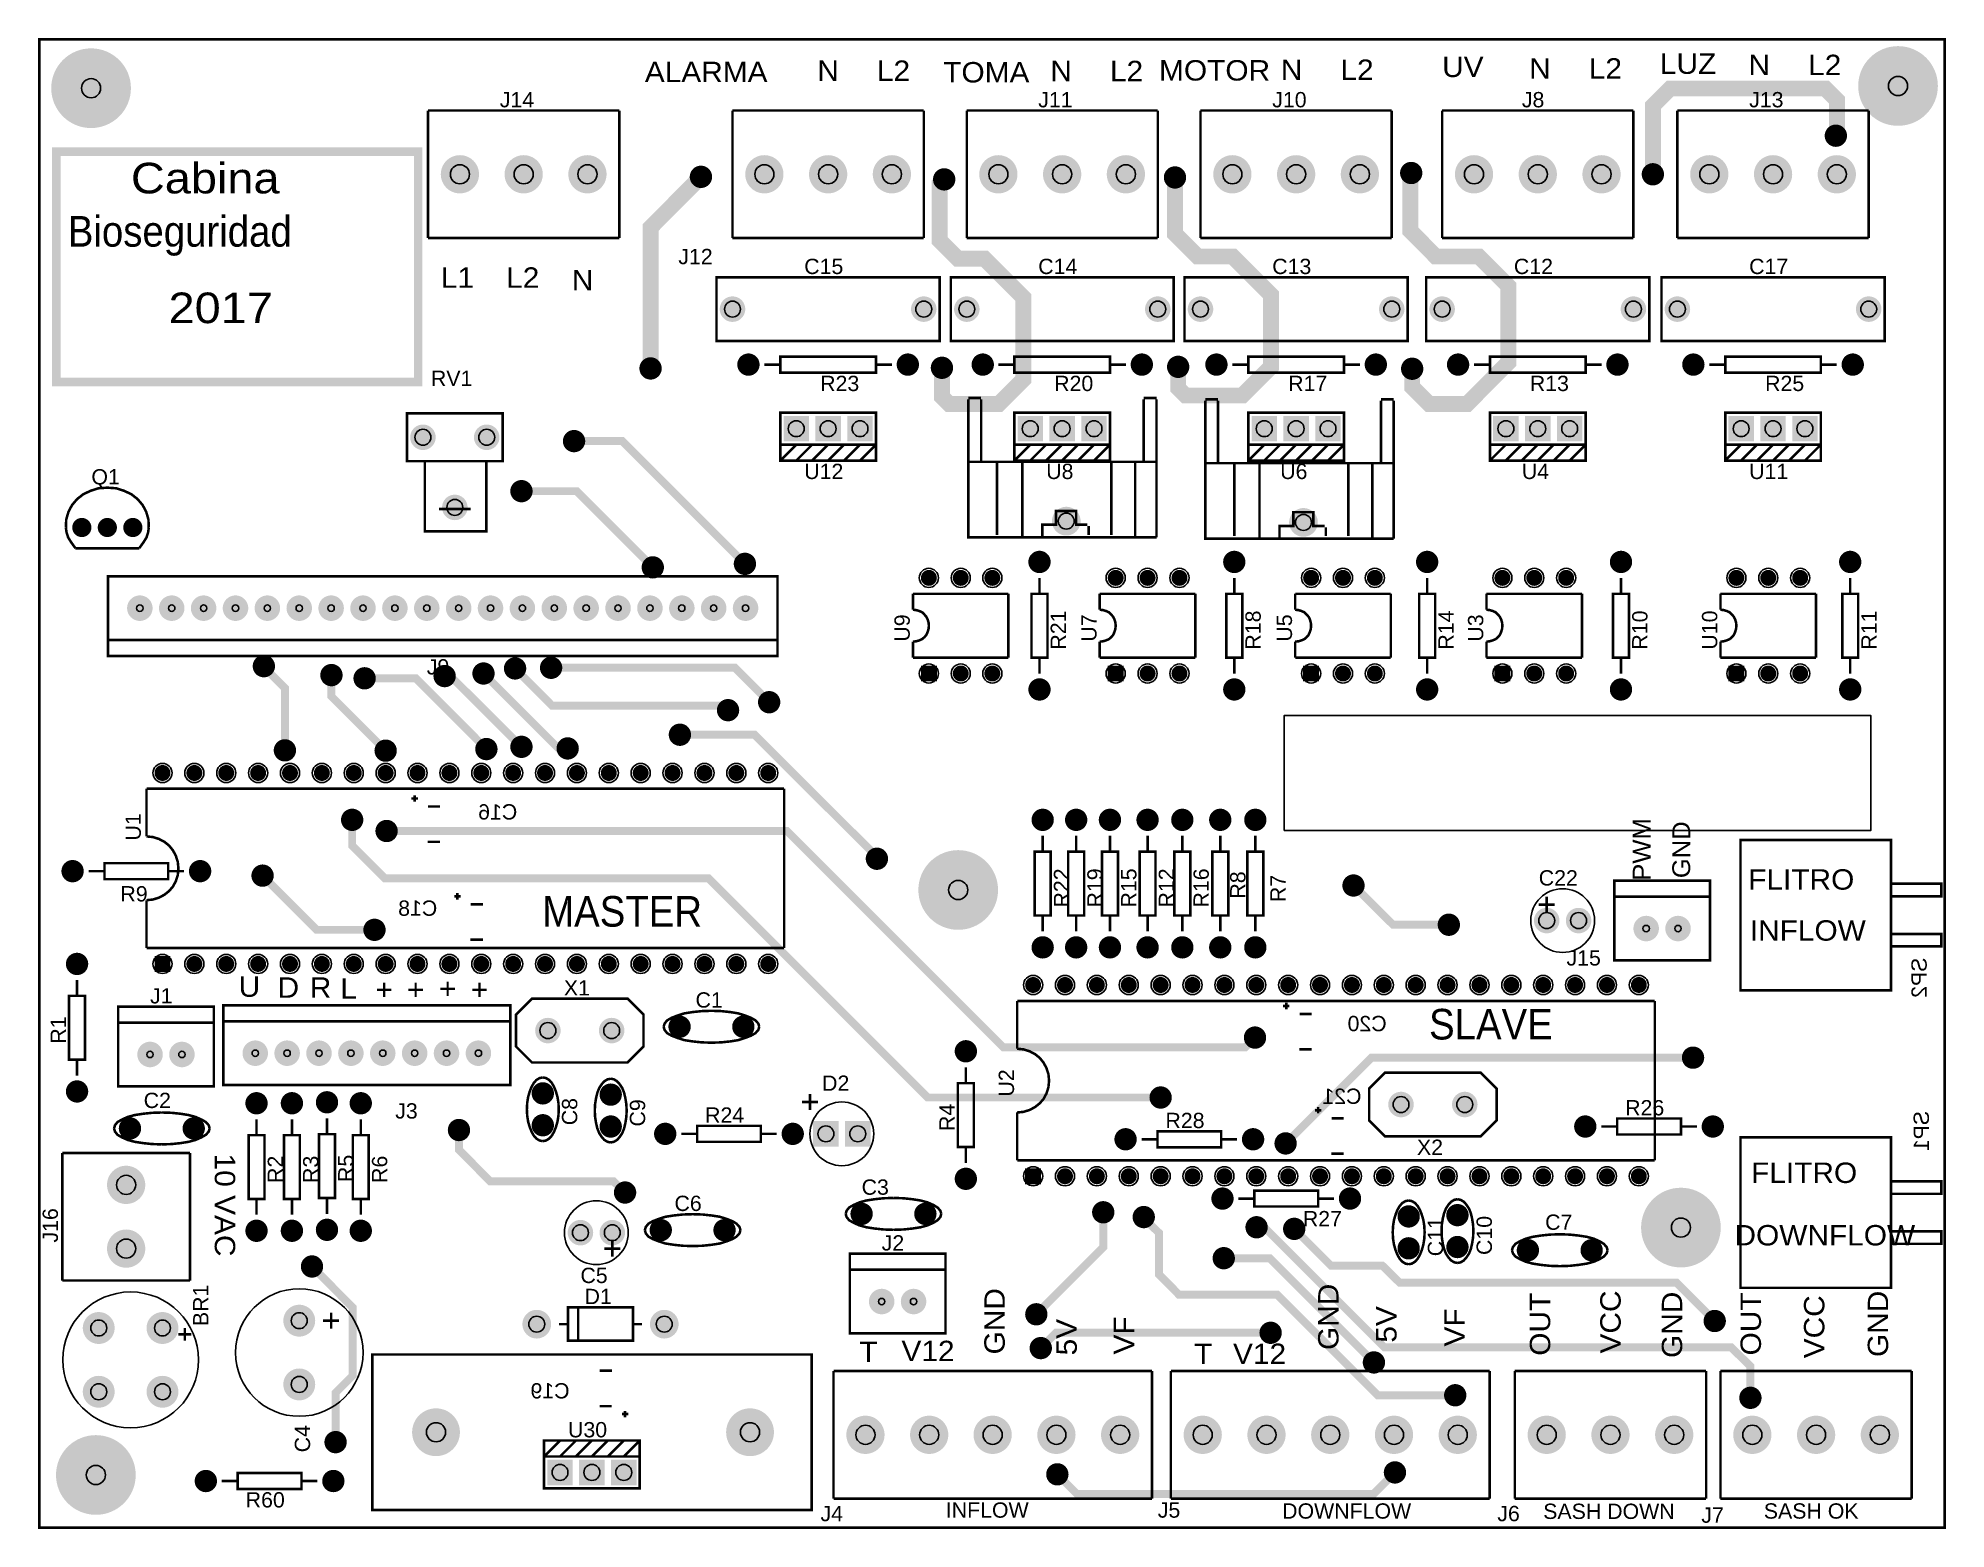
# Model space of a CAD drawing. Extents: x -2.99 to 2.99, y -2.34 to 2.34.
import ezdxf

# ---------------------------------------------------------------- set-up
doc = ezdxf.new("R2010")
doc.units = 0
doc.layers.get('0').update_dxf_attribs({"linetype": 'CONTINUOUS'})

msp = doc.modelspace()

# ---------------------------------------------------------------- texts
at = {"layer": '12632256'}
for s, height, width, p in [('UV', 0.064, 1.09375, (1.412, 2.216)), ('N', 0.064, 1.09375, (1.685, 2.211)), ('L2', 0.064, 1.09375, (1.872, 2.211)), ('LUZ', 0.064, 1.09375, (2.095, 2.226)), ('N', 0.064, 1.09375, (2.373, 2.222)), ('L2', 0.064, 1.09375, (2.56, 2.222)), ('ALARMA', 0.064, 1.09375, (-1.089, 2.2)), ('N', 0.064, 1.09375, (-0.548, 2.204)), ('L2', 0.064, 1.09375, (-0.361, 2.204)), ('TOMA', 0.064, 1.09375, (-0.153, 2.199)), ('N', 0.064, 1.09375, (0.183, 2.203)), ('L2', 0.064, 1.09375, (0.37, 2.203)), ('MOTOR', 0.064, 1.09375, (0.524, 2.205)), ('N', 0.064, 1.09375, (0.906, 2.207)), ('L2', 0.064, 1.09375, (1.093, 2.207)), ('J14', 0.048, 1.041667, (-1.544, 2.121)), ('J11', 0.048, 1.041667, (0.145, 2.121)), ('J10', 0.048, 1.041667, (0.879, 2.121)), ('J8', 0.048, 1.041667, (1.662, 2.121)), ('J13', 0.048, 1.041667, (2.375, 2.121)), ('Cabina', 0.096, 1.145833, (-2.701, 1.851)), ('Bioseguridad', 0.096, 0.9375, (-2.899, 1.684)), ('J12', 0.048, 1.041667, (-0.984, 1.629)), ('L1', 0.064, 1.09375, (-1.729, 1.555)), ('L2', 0.064, 1.09375, (-1.524, 1.555)), ('C15', 0.048, 1.041667, (-0.589, 1.598)), ('C14', 0.048, 1.041667, (0.145, 1.598)), ('C13', 0.048, 1.041667, (0.879, 1.598)), ('C12', 0.048, 1.041667, (1.637, 1.598)), ('C17', 0.048, 1.041667, (2.375, 1.598)), ('N', 0.064, 1.09375, (-1.318, 1.547)), ('2017', 0.096, 1.145833, (-2.583, 1.444)), ('RV1', 0.048, 1.041667, (-1.76, 1.247)), ('R23', 0.048, 1.041667, (-0.539, 1.231)), ('R20', 0.048, 1.041667, (0.195, 1.231)), ('R17', 0.048, 1.041667, (0.929, 1.231)), ('R13', 0.048, 1.041667, (1.687, 1.231)), ('R25', 0.048, 1.041667, (2.425, 1.231)), ('Q1', 0.048, 1.041667, (-2.825, 0.938)), ('U12', 0.048, 1.041667, (-0.589, 0.955)), ('U8', 0.048, 1.041667, (0.17, 0.955)), ('U6', 0.048, 1.041667, (0.904, 0.955)), ('U4', 0.048, 1.041667, (1.662, 0.955)), ('U11', 0.048, 1.041667, (2.375, 0.955)), ('J9', 0.048, 1.041667, (-1.773, 0.342)), ('C22', 0.048, 1.041667, (1.715, -0.32)), ('FLITRO', 0.064, 1.09375, (2.372, -0.333)), ('R9', 0.048, 1.041667, (-2.734, -0.37)), ('MASTER', 0.096, 0.9375, (-1.411, -0.449)), ('INFLOW', 0.064, 1.09375, (2.377, -0.493)), ('J15', 0.048, 1.041667, (1.802, -0.571)), ('J1', 0.048, 1.041667, (-2.641, -0.69)), ('U', 0.064, 1.09375, (-2.363, -0.669)), ('D', 0.064, 1.09375, (-2.241, -0.672)), ('R', 0.064, 1.09375, (-2.14, -0.672)), ('L', 0.064, 1.09375, (-2.044, -0.675)), ('+', 0.064, 1.09375, (-1.934, -0.678)), ('+', 0.064, 1.09375, (-1.835, -0.678)), ('+', 0.064, 1.09375, (-1.735, -0.675)), ('+', 0.064, 1.09375, (-1.635, -0.678)), ('X1', 0.048, 1.041667, (-1.343, -0.665)), ('C1', 0.048, 1.041667, (-0.93, -0.703)), ('SLAVE', 0.096, 0.9375, (1.371, -0.803)), ('D2', 0.048, 1.041667, (-0.533, -0.964)), ('C2', 0.048, 1.041667, (-2.661, -1.018)), ('J3', 0.048, 1.041667, (-1.872, -1.051)), ('R24', 0.048, 1.041667, (-0.9, -1.064)), ('R26', 0.048, 1.041667, (1.986, -1.041)), ('R28', 0.048, 1.041667, (0.544, -1.081)), ('X2', 0.048, 1.041667, (1.333, -1.165)), ('FLITRO', 0.064, 1.09375, (2.381, -1.253)), ('C3', 0.048, 1.041667, (-0.409, -1.29)), ('C6', 0.048, 1.041667, (-0.996, -1.341)), ('R27', 0.048, 1.041667, (0.975, -1.389)), ('C7', 0.048, 1.041667, (1.735, -1.4)), ('J2', 0.048, 1.041667, (-0.346, -1.465)), ('DOWNFLOW', 0.064, 1.09375, (2.329, -1.449)), ('C5', 0.048, 1.041667, (-1.291, -1.567)), ('D1', 0.048, 1.041667, (-1.278, -1.633)), ('T', 0.064, 1.09375, (-0.416, -1.815)), ('V12', 0.064, 1.09375, (-0.284, -1.812)), ('T', 0.064, 1.09375, (0.634, -1.821)), ('V12', 0.064, 1.09375, (0.756, -1.821)), ('U30', 0.048, 1.041667, (-1.33, -2.051)), ('R60', 0.048, 1.041667, (-2.341, -2.271)), ('J4', 0.048, 1.041667, (-0.538, -2.314)), ('INFLOW', 0.048, 1.041667, (-0.145, -2.303)), ('J5', 0.048, 1.041667, (0.52, -2.303)), ('DOWNFLOW', 0.048, 1.041667, (0.91, -2.306)), ('J6', 0.048, 1.041667, (1.585, -2.314)), ('SASH DOWN', 0.048, 1.041667, (1.729, -2.307)), ('J7', 0.048, 1.041667, (2.225, -2.319)), ('SASH OK', 0.048, 1.041667, (2.421, -2.306))]:
    msp.add_text(s, height=height, dxfattribs=dict(at, width=width)).set_placement(p)
for s, height, rotation, width, p in [('R21', 0.048, 90, 1.041667, (0.232, 0.42)), ('R18', 0.048, 90, 1.041667, (0.843, 0.42)), ('R14', 0.048, 90, 1.041667, (1.448, 0.42)), ('R10', 0.048, 90, 1.041667, (2.056, 0.42)), ('U10', 0.048, 90, 1.041667, (2.275, 0.42)), ('R11', 0.048, 90, 1.041667, (2.775, 0.42)), ('U9', 0.048, 90, 1.041667, (-0.258, 0.445)), ('U7', 0.048, 90, 1.041667, (0.328, 0.445)), ('U5', 0.048, 90, 1.041667, (0.941, 0.445)), ('U3', 0.048, 90, 1.041667, (1.541, 0.445)), ('U1', 0.048, 90, 1.041667, (-2.67, -0.179)), ('PWM', 0.056, 90, 1.071429, (2.066, -0.305)), ('GND', 0.056, 90, 1.071429, (2.19, -0.297)), ('R22', 0.048, 90, 1.041667, (0.242, -0.389)), ('R19', 0.048, 90, 1.041667, (0.347, -0.389)), ('R15', 0.048, 90, 1.041667, (0.453, -0.389)), ('R12', 0.048, 90, 1.041667, (0.571, -0.389)), ('R16', 0.048, 90, 1.041667, (0.68, -0.389)), ('R8', 0.048, 90, 1.041667, (0.795, -0.361)), ('R7', 0.048, 90, 1.041667, (0.921, -0.372)), ('R1', 0.048, 90, 1.041667, (-2.905, -0.816)), ('U2', 0.048, 90, 1.041667, (0.069, -0.982)), ('C8', 0.048, 90, 1.041667, (-1.301, -1.072)), ('C9', 0.048, 90, 1.041667, (-1.088, -1.076)), ('R4', 0.048, 90, 1.041667, (-0.117, -1.09)), ('10 VAC', 0.064, -90, 1.09375, (-2.438, -1.161)), ('R2', 0.048, 90, 1.041667, (-2.224, -1.253)), ('R3', 0.048, 90, 1.041667, (-2.113, -1.253)), ('R5', 0.048, 90, 1.041667, (-2.003, -1.25)), ('R6', 0.048, 90, 1.041667, (-1.897, -1.253)), ('J16', 0.048, 90, 1.041667, (-2.93, -1.44)), ('C11', 0.048, 90, 1.041667, (1.415, -1.483)), ('C10', 0.048, 90, 1.041667, (1.568, -1.479)), ('BR1', 0.048, 90, 1.041667, (-2.458, -1.702)), ('GND', 0.064, 90, 1.09375, (0.04, -1.791)), ('GND', 0.064, 90, 1.09375, (1.087, -1.777)), ('OUT', 0.064, 90, 1.09375, (1.751, -1.795)), ('VCC', 0.064, 90, 1.09375, (1.972, -1.788)), ('GND', 0.064, 90, 1.09375, (2.165, -1.802)), ('OUT', 0.064, 90, 1.09375, (2.412, -1.794)), ('VCC', 0.064, 90, 1.09375, (2.611, -1.803)), ('GND', 0.064, 90, 1.09375, (2.811, -1.799)), ('VF', 0.064, 90, 1.09375, (0.446, -1.791)), ('5V', 0.064, 90, 1.09375, (1.269, -1.754)), ('VF', 0.064, 90, 1.09375, (1.483, -1.766)), ('5V', 0.064, 90, 1.09375, (0.266, -1.794)), ('C4', 0.048, 90, 1.041667, (-2.139, -2.098))]:
    msp.add_text(s, height=height, rotation=rotation, dxfattribs=dict(at, width=width)).set_placement(p)
at = {"layer": '12632256', "text_generation_flag": 2, "width": 1.041667}
for s, p in [('C16', (-1.489, -0.113)), ('C18', (-1.74, -0.415)), ('C20', (1.238, -0.777)), ('C21', (1.159, -1.005)), ('C19', (-1.325, -1.929))]:
    msp.add_text(s, height=0.048, dxfattribs=at).set_placement(p)
for s, p in [('SP2', (2.932, -0.546)), ('SP1', (2.939, -1.027))]:
    msp.add_text(s, height=0.048, rotation=90, dxfattribs=at).set_placement(p)

# ---------------------------------------------------------------- blocks, each defined once
blk = doc.blocks.new('EPAD')
at = {"const_width": 0.5}
blk.add_lwpolyline([(-0.25, 0, 1), (0.25, 0, 1)], format="xyb", close=True, dxfattribs=at)
blk = doc.blocks.new('RPAD')
blk.add_trace([(-0.5, -0.5), (-0.5, 0.5), (0.5, -0.5), (0.5, 0.5)])

# ---------------------------------------------------------------- linework, layer by layer
for points, const_width in [([(-2.988, -2.334), (2.988, -2.334), (2.988, 2.334), (-2.988, 2.334), (-2.988, -2.334)], 0.008), ([(2.073, 1.911), (2.073, 2.126), (2.127, 2.18), (2.614, 2.18), (2.651, 2.143), (2.651, 2.036), (2.647, 2.032)], 0.05), ([(-1.769, 2.111), (-1.769, 1.711)], 0.008), ([(-1.169, 2.111), (-1.769, 2.111)], 0.008), ([(-1.169, 2.111), (-1.169, 1.711)], 0.008), ([(-0.814, 2.111), (-0.814, 1.711)], 0.008), ([(-0.214, 2.111), (-0.814, 2.111)], 0.008), ([(-0.214, 2.111), (-0.214, 1.711)], 0.008), ([(-0.079, 2.111), (-0.079, 1.711)], 0.008), ([(0.52, 2.111), (-0.079, 2.111)], 0.008), ([(0.52, 2.111), (0.52, 1.711)], 0.008), ([(0.654, 2.111), (0.654, 1.711)], 0.008), ([(1.254, 2.111), (0.654, 2.111)], 0.008), ([(1.254, 2.111), (1.254, 1.711)], 0.008), ([(1.412, 2.111), (1.412, 1.711)], 0.008), ([(2.012, 2.111), (1.412, 2.111)], 0.008), ([(2.012, 2.111), (2.012, 1.711)], 0.008), ([(2.15, 2.111), (2.15, 1.711)], 0.008), ([(2.75, 2.111), (2.15, 2.111)], 0.008), ([(2.75, 2.111), (2.75, 1.711)], 0.008), ([(-2.935, 1.259), (-1.8, 1.259), (-1.8, 1.982), (-2.935, 1.982), (-2.935, 1.259)], 0.027), ([(-1.071, 1.302), (-1.071, 1.744), (-0.913, 1.903)], 0.05), ([(-0.157, 1.304), (-0.157, 1.213), (-0.134, 1.19), (0.021, 1.19), (0.098, 1.267), (0.098, 1.525), (-0.023, 1.646), (-0.107, 1.646), (-0.164, 1.703), (-0.164, 1.881), (-0.15, 1.895)], 0.05), ([(0.584, 1.307), (0.584, 1.24), (0.607, 1.217), (0.785, 1.217), (0.875, 1.307), (0.875, 1.533), (0.755, 1.653), (0.645, 1.653), (0.574, 1.724), (0.574, 1.901)], 0.05), ([(1.318, 1.301), (1.318, 1.244), (1.372, 1.19), (1.49, 1.19), (1.62, 1.321), (1.62, 1.56), (1.527, 1.653), (1.392, 1.653), (1.312, 1.734), (1.312, 1.911), (1.315, 1.915)], 0.05), ([(-1.769, 1.711), (-1.169, 1.711)], 0.008), ([(-0.814, 1.711), (-0.214, 1.711)], 0.008), ([(-0.079, 1.711), (0.52, 1.711)], 0.008), ([(0.654, 1.711), (1.254, 1.711)], 0.008), ([(1.412, 1.711), (2.012, 1.711)], 0.008), ([(2.15, 1.711), (2.75, 1.711)], 0.008), ([(-0.864, 1.388), (-0.164, 1.388), (-0.164, 1.588), (-0.864, 1.588), (-0.864, 1.388)], 0.008), ([(-0.129, 1.388), (0.57, 1.388), (0.57, 1.588), (-0.129, 1.588), (-0.129, 1.388)], 0.008), ([(0.604, 1.388), (1.304, 1.388), (1.304, 1.588), (0.604, 1.588), (0.604, 1.388)], 0.008), ([(1.362, 1.388), (2.062, 1.388), (2.062, 1.588), (1.362, 1.588), (1.362, 1.388)], 0.008), ([(2.1, 1.388), (2.8, 1.388), (2.8, 1.588), (2.1, 1.588), (2.1, 1.388)], 0.008), ([(-0.664, 1.314), (-0.714, 1.314)], 0.008), ([(-0.664, 1.289), (-0.364, 1.289), (-0.364, 1.339), (-0.664, 1.339), (-0.664, 1.289)], 0.008), ([(-0.314, 1.314), (-0.364, 1.314)], 0.008), ([(0.07, 1.314), (0.02, 1.314)], 0.008), ([(0.07, 1.289), (0.37, 1.289), (0.37, 1.339), (0.07, 1.339), (0.07, 1.289)], 0.008), ([(0.42, 1.314), (0.37, 1.314)], 0.008), ([(0.804, 1.314), (0.754, 1.314)], 0.008), ([(0.804, 1.289), (1.104, 1.289), (1.104, 1.339), (0.804, 1.339), (0.804, 1.289)], 0.008), ([(1.154, 1.314), (1.104, 1.314)], 0.008), ([(1.562, 1.314), (1.512, 1.314)], 0.008), ([(1.562, 1.289), (1.862, 1.289), (1.862, 1.339), (1.562, 1.339), (1.562, 1.289)], 0.008), ([(1.912, 1.314), (1.862, 1.314)], 0.008), ([(2.3, 1.314), (2.25, 1.314)], 0.008), ([(2.3, 1.289), (2.6, 1.289), (2.6, 1.339), (2.3, 1.339), (2.3, 1.289)], 0.008), ([(2.65, 1.314), (2.6, 1.314)], 0.008), ([(-0.034, 1.209), (-0.074, 1.209)], 0.008), ([(0.516, 0.772), (-0.074, 0.772), (-0.074, 1.205)], 0.008), ([(-0.034, 1.205), (-0.034, 1.009)], 0.008), ([(0.516, 1.209), (0.476, 1.209)], 0.008), ([(0.476, 1.205), (0.476, 1.009)], 0.008), ([(0.516, 0.772), (0.516, 1.205)], 0.008), ([(0.709, 1.205), (0.669, 1.205)], 0.008), ([(1.26, 0.768), (0.669, 0.768), (0.669, 1.201)], 0.008), ([(0.709, 1.201), (0.709, 1.005)], 0.008), ([(1.26, 1.205), (1.22, 1.205)], 0.008), ([(1.22, 1.201), (1.22, 1.005)], 0.008), ([(1.26, 0.768), (1.26, 1.201)], 0.008), ([(-1.835, 1.011), (-1.535, 1.011), (-1.535, 1.161), (-1.835, 1.161), (-1.835, 1.011)], 0.008), ([(-0.664, 1.063), (-0.364, 1.063), (-0.364, 1.163), (-0.664, 1.163), (-0.664, 1.063)], 0.008), ([(0.07, 1.063), (0.37, 1.063), (0.37, 1.163), (0.07, 1.163), (0.07, 1.063)], 0.008), ([(0.804, 1.063), (1.104, 1.063), (1.104, 1.163), (0.804, 1.163), (0.804, 1.063)], 0.008), ([(1.562, 1.063), (1.862, 1.063), (1.862, 1.163), (1.562, 1.163), (1.562, 1.063)], 0.008), ([(2.3, 1.063), (2.6, 1.063), (2.6, 1.163), (2.3, 1.163), (2.3, 1.063)], 0.008), ([(-0.775, 0.689), (-1.16, 1.074), (-1.311, 1.074)], 0.025), ([(-0.364, 1.063), (-0.364, 1.013), (-0.664, 1.013), (-0.664, 1.063)], 0.008), ([(-0.614, 1.063), (-0.664, 1.013)], 0.008), ([(-0.564, 1.063), (-0.614, 1.013)], 0.008), ([(-0.514, 1.063), (-0.564, 1.013)], 0.008), ([(-0.464, 1.063), (-0.514, 1.013)], 0.008), ([(-0.414, 1.063), (-0.464, 1.013)], 0.008), ([(-0.364, 1.063), (-0.414, 1.013)], 0.008), ([(0.37, 1.063), (0.37, 1.013), (0.07, 1.013), (0.07, 1.063)], 0.008), ([(0.12, 1.063), (0.07, 1.013)], 0.008), ([(0.17, 1.063), (0.12, 1.013)], 0.008), ([(0.22, 1.063), (0.17, 1.013)], 0.008), ([(0.27, 1.063), (0.22, 1.013)], 0.008), ([(0.32, 1.063), (0.27, 1.013)], 0.008), ([(0.37, 1.063), (0.32, 1.013)], 0.008), ([(1.104, 1.063), (1.104, 1.013), (0.804, 1.013), (0.804, 1.063)], 0.008), ([(0.854, 1.063), (0.804, 1.013)], 0.008), ([(0.904, 1.063), (0.854, 1.013)], 0.008), ([(0.954, 1.063), (0.904, 1.013)], 0.008), ([(1.004, 1.063), (0.954, 1.013)], 0.008), ([(1.054, 1.063), (1.004, 1.013)], 0.008), ([(1.104, 1.063), (1.054, 1.013)], 0.008), ([(1.862, 1.063), (1.862, 1.013), (1.562, 1.013), (1.562, 1.063)], 0.008), ([(1.612, 1.063), (1.562, 1.013)], 0.008), ([(1.662, 1.063), (1.612, 1.013)], 0.008), ([(1.712, 1.063), (1.662, 1.013)], 0.008), ([(1.762, 1.063), (1.712, 1.013)], 0.008), ([(1.812, 1.063), (1.762, 1.013)], 0.008), ([(1.862, 1.063), (1.812, 1.013)], 0.008), ([(2.6, 1.063), (2.6, 1.013), (2.3, 1.013), (2.3, 1.063)], 0.008), ([(2.35, 1.063), (2.3, 1.013)], 0.008), ([(2.4, 1.063), (2.35, 1.013)], 0.008), ([(2.45, 1.063), (2.4, 1.013)], 0.008), ([(2.5, 1.063), (2.45, 1.013)], 0.008), ([(2.55, 1.063), (2.5, 1.013)], 0.008), ([(2.6, 1.063), (2.55, 1.013)], 0.008), ([(-1.779, 0.791), (-1.586, 0.791), (-1.586, 1.011), (-1.779, 1.011), (-1.779, 0.791)], 0.008), ([(0.516, 1.009), (-0.07, 1.009)], 0.008), ([(0.016, 0.78), (0.016, 1.009)], 0.008), ([(0.095, 0.776), (0.095, 1.009)], 0.008), ([(0.374, 0.78), (0.374, 1.009)], 0.008), ([(0.449, 0.776), (0.449, 1.005)], 0.008), ([(1.26, 1.005), (0.673, 1.005)], 0.008), ([(0.76, 0.776), (0.76, 1.005)], 0.008), ([(0.839, 0.772), (0.839, 1.005)], 0.008), ([(1.118, 0.776), (1.118, 1.005)], 0.008), ([(1.193, 0.772), (1.193, 1.001)], 0.008), ([(-2.905, 0.803), (-2.904, 0.828), (-2.897, 0.852), (-2.886, 0.873), (-2.87, 0.892), (-2.851, 0.907), (-2.828, 0.918), (-2.803, 0.926), (-2.775, 0.928)], 0.008), ([(-2.645, 0.803), (-2.646, 0.828), (-2.653, 0.852), (-2.664, 0.873), (-2.68, 0.892), (-2.699, 0.907), (-2.722, 0.918), (-2.747, 0.926), (-2.775, 0.928)], 0.008), ([(-1.064, 0.678), (-1.303, 0.917), (-1.476, 0.917)], 0.025), ([(-1.635, 0.861), (-1.735, 0.861)], 0.008), ([(0.299, 0.812), (0.264, 0.812), (0.264, 0.855), (0.201, 0.855), (0.201, 0.816), (0.201, 0.812), (0.158, 0.812)], 0.008), ([(1.043, 0.808), (1.008, 0.808), (1.008, 0.851), (0.945, 0.851), (0.945, 0.812), (0.945, 0.808), (0.902, 0.808)], 0.008), ([(-2.905, 0.803), (-2.903, 0.788), (-2.898, 0.772), (-2.888, 0.756), (-2.875, 0.738)], 0.008), ([(-2.645, 0.803), (-2.647, 0.788), (-2.652, 0.772), (-2.662, 0.756), (-2.675, 0.738)], 0.008), ([(0.158, 0.816), (0.158, 0.776)], 0.008), ([(0.303, 0.78), (0.303, 0.808)], 0.008), ([(0.902, 0.812), (0.902, 0.772)], 0.008), ([(1.047, 0.776), (1.047, 0.804)], 0.008), ([(-2.875, 0.738), (-2.675, 0.738)], 0.008), ([(-2.773, 0.4), (-0.673, 0.4), (-0.673, 0.65), (-2.773, 0.65), (-2.773, 0.4)], 0.008), ([(-0.248, 0.545), (-0.248, 0.595)], 0.008), ([(-0.248, 0.595), (0.051, 0.595)], 0.008), ([(0.051, 0.395), (0.051, 0.595)], 0.008), ([(0.124, 0.395), (0.174, 0.395), (0.174, 0.595), (0.124, 0.595), (0.124, 0.395)], 0.008), ([(0.149, 0.645), (0.149, 0.595)], 0.008), ([(0.338, 0.545), (0.338, 0.595)], 0.008), ([(0.338, 0.595), (0.638, 0.595)], 0.008), ([(0.638, 0.395), (0.638, 0.595)], 0.008), ([(0.735, 0.395), (0.785, 0.395), (0.785, 0.595), (0.735, 0.595), (0.735, 0.395)], 0.008), ([(0.76, 0.645), (0.76, 0.595)], 0.008), ([(0.951, 0.545), (0.951, 0.595)], 0.008), ([(0.951, 0.595), (1.251, 0.595)], 0.008), ([(1.251, 0.395), (1.251, 0.595)], 0.008), ([(1.34, 0.395), (1.39, 0.395), (1.39, 0.595), (1.34, 0.595), (1.34, 0.395)], 0.008), ([(1.365, 0.645), (1.365, 0.595)], 0.008), ([(1.551, 0.545), (1.551, 0.595)], 0.008), ([(1.551, 0.595), (1.851, 0.595)], 0.008), ([(1.851, 0.395), (1.851, 0.595)], 0.008), ([(1.948, 0.395), (1.998, 0.395), (1.998, 0.595), (1.948, 0.595), (1.948, 0.395)], 0.008), ([(1.973, 0.645), (1.973, 0.595)], 0.008), ([(2.285, 0.545), (2.285, 0.595)], 0.008), ([(2.285, 0.595), (2.585, 0.595)], 0.008), ([(2.585, 0.395), (2.585, 0.595)], 0.008), ([(2.667, 0.395), (2.717, 0.395), (2.717, 0.595), (2.667, 0.595), (2.667, 0.395)], 0.008), ([(2.692, 0.645), (2.692, 0.595)], 0.008), ([(-0.198, 0.495), (-0.199, 0.505), (-0.202, 0.515), (-0.206, 0.523), (-0.212, 0.53), (-0.219, 0.537), (-0.228, 0.541), (-0.238, 0.544), (-0.248, 0.545)], 0.008), ([(0.388, 0.495), (0.387, 0.505), (0.384, 0.515), (0.38, 0.523), (0.374, 0.53), (0.367, 0.537), (0.358, 0.541), (0.348, 0.544), (0.338, 0.545)], 0.008), ([(1.001, 0.495), (1, 0.505), (0.997, 0.515), (0.993, 0.523), (0.987, 0.53), (0.98, 0.537), (0.971, 0.541), (0.961, 0.544), (0.951, 0.545)], 0.008), ([(1.601, 0.495), (1.6, 0.505), (1.597, 0.515), (1.593, 0.523), (1.587, 0.53), (1.58, 0.537), (1.571, 0.541), (1.561, 0.544), (1.551, 0.545)], 0.008), ([(2.335, 0.495), (2.334, 0.505), (2.331, 0.515), (2.327, 0.523), (2.321, 0.53), (2.314, 0.537), (2.305, 0.541), (2.295, 0.544), (2.285, 0.545)], 0.008), ([(-0.198, 0.495), (-0.199, 0.485), (-0.202, 0.475), (-0.206, 0.466), (-0.212, 0.459), (-0.219, 0.453), (-0.228, 0.449), (-0.238, 0.446), (-0.248, 0.445)], 0.008), ([(0.388, 0.495), (0.387, 0.485), (0.384, 0.475), (0.38, 0.466), (0.374, 0.459), (0.367, 0.453), (0.358, 0.449), (0.348, 0.446), (0.338, 0.445)], 0.008), ([(1.001, 0.495), (1, 0.485), (0.997, 0.475), (0.993, 0.466), (0.987, 0.459), (0.98, 0.453), (0.971, 0.449), (0.961, 0.446), (0.951, 0.445)], 0.008), ([(1.601, 0.495), (1.6, 0.485), (1.597, 0.475), (1.593, 0.466), (1.587, 0.459), (1.58, 0.453), (1.571, 0.449), (1.561, 0.446), (1.551, 0.445)], 0.008), ([(2.335, 0.495), (2.334, 0.485), (2.331, 0.475), (2.327, 0.466), (2.321, 0.459), (2.314, 0.453), (2.305, 0.449), (2.295, 0.446), (2.285, 0.445)], 0.008), ([(-0.673, 0.45), (-2.773, 0.45)], 0.008), ([(-0.248, 0.395), (-0.248, 0.445)], 0.008), ([(0.338, 0.395), (0.338, 0.445)], 0.008), ([(0.951, 0.395), (0.951, 0.445)], 0.008), ([(1.551, 0.395), (1.551, 0.445)], 0.008), ([(2.285, 0.395), (2.285, 0.445)], 0.008), ([(-2.218, 0.104), (-2.218, 0.299), (-2.284, 0.365), (-2.284, 0.368)], 0.025), ([(-1.496, 0.361), (-1.38, 0.244), (-0.842, 0.244), (-0.828, 0.23)], 0.025), ([(-1.383, 0.363), (-0.806, 0.363), (-0.699, 0.255)], 0.025), ([(-0.248, 0.395), (0.051, 0.395)], 0.008), ([(0.149, 0.395), (0.149, 0.345)], 0.008), ([(0.338, 0.395), (0.638, 0.395)], 0.008), ([(0.76, 0.395), (0.76, 0.345)], 0.008), ([(0.951, 0.395), (1.251, 0.395)], 0.008), ([(1.365, 0.395), (1.365, 0.345)], 0.008), ([(1.551, 0.395), (1.851, 0.395)], 0.008), ([(1.973, 0.395), (1.973, 0.345)], 0.008), ([(2.285, 0.395), (2.585, 0.395)], 0.008), ([(2.692, 0.395), (2.692, 0.345)], 0.008), ([(-1.902, 0.103), (-2.072, 0.273), (-2.072, 0.34)], 0.025), ([(-1.586, 0.108), (-1.807, 0.33), (-1.968, 0.33)], 0.025), ([(-1.476, 0.115), (-1.699, 0.337), (-1.717, 0.337)], 0.025), ([(-1.331, 0.11), (-1.36, 0.11), (-1.595, 0.345)], 0.025), ([(-0.979, 0.153), (-0.745, 0.153), (-0.369, -0.222), (-0.369, -0.228), (-0.361, -0.236)], 0.025), ([(-2.652, -0.166), (-2.652, -0.016)], 0.008), ([(-2.652, -0.016), (-0.652, -0.016)], 0.008), ([(-1.801, -0.047), (-1.821, -0.047)], 0.008), ([(-1.811, -0.057), (-1.811, -0.037)], 0.008), ([(-0.652, -0.016), (-0.652, -0.516)], 0.008), ([(-2.007, -0.114), (-2.007, -0.195), (-1.905, -0.297), (-0.89, -0.297), (-0.202, -0.985), (0.529, -0.985)], 0.025), ([(-1.731, -0.072), (-1.769, -0.072)], 0.008), ([(-2.552, -0.266), (-2.554, -0.246), (-2.56, -0.227), (-2.569, -0.21), (-2.581, -0.195), (-2.596, -0.183), (-2.613, -0.174), (-2.632, -0.168), (-2.652, -0.166)], 0.008), ([(-1.899, -0.149), (-0.643, -0.149), (0.036, -0.828), (0.794, -0.828), (0.825, -0.797)], 0.025), ([(-1.731, -0.183), (-1.77, -0.183)], 0.008), ([(0.159, -0.164), (0.159, -0.214)], 0.008), ([(0.264, -0.164), (0.264, -0.214)], 0.008), ([(0.37, -0.164), (0.37, -0.214)], 0.008), ([(0.488, -0.164), (0.488, -0.214)], 0.008), ([(0.597, -0.164), (0.597, -0.214)], 0.008), ([(0.716, -0.214), (0.716, -0.164)], 0.008), ([(0.826, -0.214), (0.826, -0.164)], 0.008), ([(2.348, -0.649), (2.82, -0.649), (2.82, -0.177), (2.348, -0.177), (2.348, -0.649)], 0.008), ([(0.134, -0.414), (0.184, -0.414), (0.184, -0.214), (0.134, -0.214), (0.134, -0.414)], 0.008), ([(0.239, -0.414), (0.289, -0.414), (0.289, -0.214), (0.239, -0.214), (0.239, -0.414)], 0.008), ([(0.345, -0.414), (0.395, -0.414), (0.395, -0.214), (0.345, -0.214), (0.345, -0.414)], 0.008), ([(0.463, -0.414), (0.513, -0.414), (0.513, -0.214), (0.463, -0.214), (0.463, -0.414)], 0.008), ([(0.572, -0.414), (0.622, -0.414), (0.622, -0.214), (0.572, -0.214), (0.572, -0.414)], 0.008), ([(0.691, -0.414), (0.741, -0.414), (0.741, -0.214), (0.691, -0.214), (0.691, -0.414)], 0.008), ([(0.801, -0.414), (0.851, -0.414), (0.851, -0.214), (0.801, -0.214), (0.801, -0.414)], 0.008), ([(-2.784, -0.275), (-2.834, -0.275)], 0.008), ([(-2.784, -0.3), (-2.584, -0.3), (-2.584, -0.25), (-2.784, -0.25), (-2.784, -0.3)], 0.008), ([(-2.552, -0.266), (-2.554, -0.287), (-2.56, -0.306), (-2.569, -0.323), (-2.581, -0.337), (-2.596, -0.349), (-2.613, -0.358), (-2.632, -0.364), (-2.652, -0.366)], 0.008), ([(-2.534, -0.275), (-2.584, -0.275)], 0.008), ([(-2.288, -0.289), (-2.118, -0.459), (-1.937, -0.459)], 0.025), ([(-1.667, -0.354), (-1.687, -0.354)], 0.008), ([(-1.677, -0.364), (-1.677, -0.344)], 0.008), ([(1.433, -0.443), (1.258, -0.443), (1.134, -0.32)], 0.025), ([(1.74, -0.355), (1.74, -0.405)], 0.008), ([(1.952, -0.555), (2.252, -0.555), (2.252, -0.305), (1.952, -0.305), (1.952, -0.555)], 0.008), ([(1.952, -0.355), (2.252, -0.355)], 0.008), ([(2.82, -0.354), (2.978, -0.354), (2.978, -0.314), (2.82, -0.314), (2.82, -0.354)], 0.008), ([(-2.652, -0.516), (-2.652, -0.366)], 0.008), ([(-1.597, -0.379), (-1.635, -0.379)], 0.008), ([(0.159, -0.414), (0.159, -0.464)], 0.008), ([(0.264, -0.414), (0.264, -0.464)], 0.008), ([(0.37, -0.414), (0.37, -0.464)], 0.008), ([(0.488, -0.414), (0.488, -0.464)], 0.008), ([(0.597, -0.414), (0.597, -0.464)], 0.008), ([(0.716, -0.464), (0.716, -0.414)], 0.008), ([(0.826, -0.464), (0.826, -0.414)], 0.008), ([(1.715, -0.38), (1.765, -0.38)], 0.008), ([(2.82, -0.511), (2.978, -0.511), (2.978, -0.472), (2.82, -0.472), (2.82, -0.511)], 0.008), ([(-2.652, -0.516), (-0.652, -0.516)], 0.008), ([(-1.597, -0.49), (-1.636, -0.49)], 0.008), ([(-2.87, -0.666), (-2.87, -0.616)], 0.008), ([(-2.895, -0.866), (-2.845, -0.866), (-2.845, -0.666), (-2.895, -0.666), (-2.895, -0.866)], 0.008), ([(-2.741, -0.95), (-2.441, -0.95), (-2.441, -0.7), (-2.741, -0.7), (-2.741, -0.95)], 0.008), ([(-2.411, -0.946), (-1.511, -0.946), (-1.511, -0.696), (-2.411, -0.696), (-2.411, -0.946)], 0.008), ([(-1.443, -0.675), (-1.143, -0.675), (-1.093, -0.725), (-1.093, -0.825), (-1.143, -0.875), (-1.443, -0.875), (-1.493, -0.825), (-1.493, -0.725), (-1.443, -0.675)], 0.008), ([(-1.03, -0.763), (-1.027, -0.753), (-1.019, -0.743), (-1.005, -0.735), (-0.987, -0.728), (-0.965, -0.721), (-0.939, -0.717), (-0.911, -0.714), (-0.88, -0.713)], 0.008), ([(-0.73, -0.763), (-0.733, -0.753), (-0.742, -0.743), (-0.756, -0.735), (-0.774, -0.728), (-0.796, -0.721), (-0.821, -0.717), (-0.849, -0.714), (-0.88, -0.713)], 0.008), ([(0.079, -0.832), (0.079, -0.682)], 0.008), ([(0.079, -0.682), (2.079, -0.682)], 0.008), ([(0.933, -0.698), (0.913, -0.698)], 0.008), ([(0.923, -0.708), (0.923, -0.688)], 0.008), ([(2.079, -0.682), (2.079, -1.182)], 0.008), ([(-2.741, -0.75), (-2.441, -0.75)], 0.008), ([(-2.411, -0.746), (-1.511, -0.746)], 0.008), ([(-1.03, -0.763), (-1.027, -0.773), (-1.019, -0.783), (-1.005, -0.791), (-0.987, -0.798), (-0.965, -0.805), (-0.939, -0.809), (-0.911, -0.812), (-0.88, -0.813)], 0.008), ([(-0.73, -0.763), (-0.733, -0.773), (-0.742, -0.783), (-0.756, -0.791), (-0.774, -0.798), (-0.796, -0.805), (-0.821, -0.809), (-0.849, -0.812), (-0.88, -0.813)], 0.008), ([(1.003, -0.723), (0.965, -0.723)], 0.008), ([(0.179, -0.932), (0.177, -0.912), (0.171, -0.893), (0.162, -0.876), (0.15, -0.861), (0.135, -0.849), (0.118, -0.84), (0.099, -0.834), (0.079, -0.832)], 0.008), ([(1.003, -0.834), (0.964, -0.834)], 0.008), ([(-2.87, -0.916), (-2.87, -0.866)], 0.008), ([(-0.082, -0.94), (-0.082, -0.89)], 0.008), ([(2.199, -0.86), (1.19, -0.86), (0.921, -1.129)], 0.025), ([(-1.409, -0.922), (-1.419, -0.924), (-1.429, -0.93), (-1.437, -0.939), (-1.444, -0.951), (-1.45, -0.966), (-1.455, -0.983), (-1.458, -1.002), (-1.459, -1.022)], 0.008), ([(-1.409, -0.922), (-1.399, -0.924), (-1.389, -0.93), (-1.381, -0.939), (-1.374, -0.951), (-1.368, -0.966), (-1.363, -0.983), (-1.36, -1.002), (-1.359, -1.022)], 0.008), ([(-1.196, -0.926), (-1.206, -0.928), (-1.216, -0.934), (-1.224, -0.943), (-1.232, -0.955), (-1.238, -0.97), (-1.242, -0.987), (-1.245, -1.006), (-1.246, -1.026)], 0.008), ([(-1.196, -0.926), (-1.186, -0.928), (-1.176, -0.934), (-1.168, -0.943), (-1.16, -0.955), (-1.154, -0.97), (-1.15, -0.987), (-1.147, -1.006), (-1.146, -1.026)], 0.008), ([(-0.107, -1.14), (-0.057, -1.14), (-0.057, -0.94), (-0.107, -0.94), (-0.107, -1.14)], 0.008), ([(0.179, -0.932), (0.177, -0.953), (0.171, -0.972), (0.162, -0.989), (0.15, -1.003), (0.135, -1.015), (0.118, -1.024), (0.099, -1.03), (0.079, -1.032)], 0.008), ([(1.533, -1.107), (1.233, -1.107), (1.183, -1.057), (1.183, -0.957), (1.233, -0.907), (1.533, -0.907), (1.583, -0.957), (1.583, -1.057), (1.533, -1.107)], 0.008), ([(-0.596, -0.999), (-0.546, -0.999)], 0.008), ([(-0.571, -0.974), (-0.571, -1.024)], 0.008), ([(1.023, -1.035), (1.023, -1.015)], 0.008), ([(-2.754, -1.082), (-2.751, -1.072), (-2.743, -1.062), (-2.729, -1.054), (-2.711, -1.046), (-2.689, -1.04), (-2.663, -1.036), (-2.635, -1.033), (-2.604, -1.032)], 0.008), ([(-2.454, -1.082), (-2.457, -1.072), (-2.466, -1.062), (-2.48, -1.054), (-2.498, -1.046), (-2.52, -1.04), (-2.545, -1.036), (-2.573, -1.033), (-2.604, -1.032)], 0.008), ([(-2.307, -1.053), (-2.307, -1.103)], 0.008), ([(-2.196, -1.053), (-2.196, -1.103)], 0.008), ([(-2.086, -1.05), (-2.086, -1.1)], 0.008), ([(-1.98, -1.053), (-1.98, -1.103)], 0.008), ([(-1.672, -1.087), (-1.672, -1.149), (-1.574, -1.248), (-1.187, -1.248), (-1.151, -1.283)], 0.025), ([(-1.409, -1.122), (-1.419, -1.12), (-1.429, -1.114), (-1.437, -1.105), (-1.444, -1.093), (-1.45, -1.078), (-1.455, -1.061), (-1.458, -1.042), (-1.459, -1.022)], 0.008), ([(-1.409, -1.122), (-1.399, -1.12), (-1.389, -1.114), (-1.381, -1.105), (-1.374, -1.093), (-1.368, -1.078), (-1.363, -1.061), (-1.36, -1.042), (-1.359, -1.022)], 0.008), ([(-1.196, -1.126), (-1.206, -1.124), (-1.216, -1.118), (-1.224, -1.109), (-1.232, -1.097), (-1.238, -1.082), (-1.242, -1.065), (-1.245, -1.046), (-1.246, -1.026)], 0.008), ([(-1.196, -1.126), (-1.186, -1.124), (-1.176, -1.118), (-1.168, -1.109), (-1.16, -1.097), (-1.154, -1.082), (-1.15, -1.065), (-1.147, -1.046), (-1.146, -1.026)], 0.008), ([(-0.925, -1.124), (-0.725, -1.124), (-0.725, -1.074), (-0.925, -1.074), (-0.925, -1.124)], 0.008), ([(0.079, -1.182), (0.079, -1.032)], 0.008), ([(1.033, -1.025), (1.013, -1.025)], 0.008), ([(1.103, -1.05), (1.065, -1.05)], 0.008), ([(1.911, -1.076), (1.961, -1.076)], 0.008), ([(1.961, -1.101), (2.161, -1.101), (2.161, -1.051), (1.961, -1.051), (1.961, -1.101)], 0.008), ([(2.161, -1.076), (2.211, -1.076)], 0.008), ([(-2.754, -1.082), (-2.751, -1.092), (-2.743, -1.102), (-2.729, -1.11), (-2.711, -1.118), (-2.689, -1.124), (-2.663, -1.128), (-2.635, -1.131), (-2.604, -1.132)], 0.008), ([(-2.454, -1.082), (-2.457, -1.092), (-2.466, -1.102), (-2.48, -1.11), (-2.498, -1.118), (-2.52, -1.124), (-2.545, -1.128), (-2.573, -1.131), (-2.604, -1.132)], 0.008), ([(-2.332, -1.303), (-2.282, -1.303), (-2.282, -1.103), (-2.332, -1.103), (-2.332, -1.303)], 0.008), ([(-2.221, -1.303), (-2.171, -1.303), (-2.171, -1.103), (-2.221, -1.103), (-2.221, -1.303)], 0.008), ([(-2.111, -1.3), (-2.061, -1.3), (-2.061, -1.1), (-2.111, -1.1), (-2.111, -1.3)], 0.008), ([(-2.005, -1.303), (-1.955, -1.303), (-1.955, -1.103), (-2.005, -1.103), (-2.005, -1.303)], 0.008), ([(-0.975, -1.099), (-0.925, -1.099)], 0.008), ([(-0.725, -1.099), (-0.675, -1.099)], 0.008), ([(-0.082, -1.19), (-0.082, -1.14)], 0.008), ([(0.469, -1.116), (0.519, -1.116)], 0.008), ([(0.519, -1.141), (0.719, -1.141), (0.719, -1.091), (0.519, -1.091), (0.519, -1.141)], 0.008), ([(0.719, -1.116), (0.769, -1.116)], 0.008), ([(2.348, -1.582), (2.82, -1.582), (2.82, -1.11), (2.348, -1.11), (2.348, -1.582)], 0.008), ([(-2.516, -1.159), (-2.916, -1.159)], 0.008), ([(-2.916, -1.159), (-2.916, -1.559)], 0.008), ([(-2.516, -1.159), (-2.516, -1.559)], 0.008), ([(0.079, -1.182), (2.079, -1.182)], 0.008), ([(1.103, -1.161), (1.064, -1.161)], 0.008), ([(2.82, -1.287), (2.978, -1.287), (2.978, -1.248), (2.82, -1.248), (2.82, -1.287)], 0.008), ([(-2.307, -1.303), (-2.307, -1.353)], 0.008), ([(-2.196, -1.303), (-2.196, -1.353)], 0.008), ([(-2.086, -1.3), (-2.086, -1.35)], 0.008), ([(-1.98, -1.303), (-1.98, -1.353)], 0.008), ([(-0.459, -1.35), (-0.456, -1.34), (-0.448, -1.33), (-0.434, -1.322), (-0.416, -1.314), (-0.394, -1.308), (-0.368, -1.304), (-0.34, -1.301), (-0.309, -1.3)], 0.008), ([(-0.159, -1.35), (-0.162, -1.34), (-0.171, -1.33), (-0.184, -1.322), (-0.202, -1.314), (-0.224, -1.308), (-0.25, -1.304), (-0.278, -1.301), (-0.309, -1.3)], 0.008), ([(0.823, -1.302), (0.773, -1.302)], 0.008), ([(0.823, -1.327), (1.023, -1.327), (1.023, -1.277), (0.823, -1.277), (0.823, -1.327)], 0.008), ([(1.073, -1.302), (1.023, -1.302)], 0.008), ([(1.307, -1.308), (1.297, -1.31), (1.287, -1.316), (1.279, -1.325), (1.272, -1.337), (1.266, -1.352), (1.261, -1.369), (1.258, -1.388), (1.257, -1.408)], 0.008), ([(1.307, -1.308), (1.317, -1.31), (1.327, -1.316), (1.335, -1.325), (1.342, -1.337), (1.348, -1.352), (1.353, -1.369), (1.356, -1.388), (1.357, -1.408)], 0.008), ([(1.46, -1.304), (1.45, -1.306), (1.44, -1.312), (1.432, -1.321), (1.424, -1.333), (1.418, -1.348), (1.414, -1.365), (1.411, -1.384), (1.41, -1.404)], 0.008), ([(1.46, -1.304), (1.47, -1.306), (1.48, -1.312), (1.488, -1.321), (1.496, -1.333), (1.502, -1.348), (1.506, -1.365), (1.509, -1.384), (1.51, -1.404)], 0.008), ([(-1.089, -1.401), (-1.086, -1.391), (-1.078, -1.381), (-1.064, -1.373), (-1.046, -1.366), (-1.024, -1.359), (-0.998, -1.355), (-0.97, -1.352), (-0.939, -1.351)], 0.008), ([(-0.789, -1.401), (-0.792, -1.391), (-0.801, -1.381), (-0.814, -1.373), (-0.832, -1.366), (-0.854, -1.359), (-0.88, -1.355), (-0.908, -1.352), (-0.939, -1.351)], 0.008), ([(-0.459, -1.35), (-0.456, -1.36), (-0.448, -1.37), (-0.434, -1.378), (-0.416, -1.386), (-0.394, -1.392), (-0.368, -1.396), (-0.34, -1.399), (-0.309, -1.4)], 0.008), ([(-0.159, -1.35), (-0.162, -1.36), (-0.171, -1.37), (-0.184, -1.378), (-0.202, -1.386), (-0.224, -1.392), (-0.25, -1.396), (-0.278, -1.399), (-0.309, -1.4)], 0.008), ([(0.139, -1.665), (0.349, -1.455), (0.349, -1.345)], 0.025), ([(1.453, -1.919), (1.21, -1.919), (0.894, -1.603), (0.586, -1.603), (0.524, -1.54), (0.524, -1.41), (0.476, -1.363), (0.476, -1.36)], 0.025), ([(-1.191, -1.484), (-1.191, -1.434)], 0.008), ([(-1.089, -1.401), (-1.086, -1.411), (-1.078, -1.421), (-1.064, -1.429), (-1.046, -1.436), (-1.024, -1.443), (-0.998, -1.447), (-0.97, -1.45), (-0.939, -1.451)], 0.008), ([(-0.789, -1.401), (-0.792, -1.411), (-0.801, -1.421), (-0.814, -1.429), (-0.832, -1.436), (-0.854, -1.443), (-0.88, -1.447), (-0.908, -1.45), (-0.939, -1.451)], 0.008), ([(0.83, -1.392), (0.854, -1.392), (0.856, -1.394), (1.231, -1.769), (2.319, -1.769), (2.379, -1.828), (2.379, -1.927)], 0.025), ([(2.267, -1.686), (2.147, -1.566), (1.279, -1.566), (1.224, -1.512), (1.063, -1.512), (0.948, -1.397)], 0.025), ([(1.307, -1.508), (1.297, -1.506), (1.287, -1.5), (1.279, -1.491), (1.272, -1.479), (1.266, -1.464), (1.261, -1.447), (1.258, -1.428), (1.257, -1.408)], 0.008), ([(1.307, -1.508), (1.317, -1.506), (1.327, -1.5), (1.335, -1.491), (1.342, -1.479), (1.348, -1.464), (1.353, -1.447), (1.356, -1.428), (1.357, -1.408)], 0.008), ([(1.46, -1.504), (1.45, -1.502), (1.44, -1.496), (1.432, -1.487), (1.424, -1.475), (1.418, -1.46), (1.414, -1.443), (1.411, -1.424), (1.41, -1.404)], 0.008), ([(1.46, -1.504), (1.47, -1.502), (1.48, -1.496), (1.488, -1.487), (1.496, -1.475), (1.502, -1.46), (1.506, -1.443), (1.509, -1.424), (1.51, -1.404)], 0.008), ([(1.631, -1.464), (1.634, -1.454), (1.642, -1.444), (1.656, -1.436), (1.674, -1.428), (1.696, -1.422), (1.722, -1.418), (1.75, -1.415), (1.781, -1.414)], 0.008), ([(1.931, -1.464), (1.928, -1.454), (1.919, -1.444), (1.906, -1.436), (1.888, -1.428), (1.866, -1.422), (1.84, -1.418), (1.812, -1.415), (1.781, -1.414)], 0.008), ([(2.82, -1.444), (2.978, -1.444), (2.978, -1.405), (2.82, -1.405), (2.82, -1.444)], 0.008), ([(-1.166, -1.459), (-1.216, -1.459)], 0.008), ([(-0.446, -1.725), (-0.146, -1.725), (-0.146, -1.475), (-0.446, -1.475), (-0.446, -1.725)], 0.008), ([(0.727, -1.489), (0.871, -1.489), (1.198, -1.816)], 0.025), ([(1.631, -1.464), (1.634, -1.474), (1.642, -1.484), (1.656, -1.492), (1.674, -1.5), (1.696, -1.506), (1.722, -1.51), (1.75, -1.513), (1.781, -1.514)], 0.008), ([(1.931, -1.464), (1.928, -1.474), (1.919, -1.484), (1.906, -1.492), (1.888, -1.5), (1.866, -1.506), (1.84, -1.51), (1.812, -1.513), (1.781, -1.514)], 0.008), ([(-2.516, -1.559), (-2.916, -1.559)], 0.008), ([(-2.059, -2.066), (-2.059, -1.911), (-2.005, -1.857), (-2.005, -1.644), (-2.133, -1.515)], 0.025), ([(-0.446, -1.525), (-0.146, -1.525)], 0.008), ([(-2.073, -1.66), (-2.073, -1.71)], 0.008), ([(-1.33, -1.748), (-1.126, -1.748), (-1.126, -1.643), (-1.33, -1.643), (-1.33, -1.748)], 0.008), ([(-1.298, -1.644), (-1.298, -1.747)], 0.008), ([(-2.512, -1.728), (-2.552, -1.728)], 0.008), ([(-2.532, -1.708), (-2.532, -1.748)], 0.008), ([(-2.048, -1.685), (-2.098, -1.685)], 0.008), ([(-1.358, -1.696), (-1.33, -1.696)], 0.008), ([(-1.126, -1.696), (-1.098, -1.696)], 0.008), ([(0.874, -1.723), (0.201, -1.723), (0.153, -1.771)], 0.025), ([(-1.944, -2.279), (-0.566, -2.279), (-0.566, -1.791), (-1.944, -1.791), (-1.944, -2.279)], 0.008), ([(-1.231, -1.842), (-1.192, -1.842)], 0.008), ([(-0.497, -1.843), (-0.497, -2.243)], 0.008), ([(0.502, -1.843), (-0.497, -1.843)], 0.008), ([(0.502, -1.843), (0.502, -2.243)], 0.008), ([(0.561, -1.843), (0.561, -2.243)], 0.008), ([(1.561, -1.843), (0.561, -1.843)], 0.008), ([(1.561, -1.843), (1.561, -2.243)], 0.008), ([(1.64, -1.843), (1.64, -2.243)], 0.008), ([(2.24, -1.843), (1.64, -1.843)], 0.008), ([(2.24, -1.843), (2.24, -2.243)], 0.008), ([(2.285, -1.843), (2.285, -2.243)], 0.008), ([(2.885, -1.843), (2.285, -1.843)], 0.008), ([(2.885, -1.843), (2.885, -2.243)], 0.008), ([(-1.231, -1.953), (-1.193, -1.953)], 0.008), ([(-1.161, -1.978), (-1.141, -1.978)], 0.008), ([(-1.151, -1.968), (-1.151, -1.988)], 0.008), ([(-1.405, -2.111), (-1.405, -2.061), (-1.105, -2.061), (-1.105, -2.111)], 0.008), ([(-1.405, -2.111), (-1.355, -2.061)], 0.008), ([(-1.355, -2.111), (-1.305, -2.061)], 0.008), ([(-1.305, -2.111), (-1.255, -2.061)], 0.008), ([(-1.255, -2.111), (-1.205, -2.061)], 0.008), ([(-1.205, -2.111), (-1.155, -2.061)], 0.008), ([(-1.155, -2.111), (-1.105, -2.061)], 0.008), ([(-1.405, -2.211), (-1.105, -2.211), (-1.105, -2.111), (-1.405, -2.111), (-1.405, -2.211)], 0.008), ([(0.205, -2.167), (0.267, -2.229), (1.196, -2.229), (1.264, -2.161)], 0.025), ([(-2.366, -2.188), (-2.416, -2.188)], 0.008), ([(-2.366, -2.213), (-2.166, -2.213), (-2.166, -2.163), (-2.366, -2.163), (-2.366, -2.213)], 0.008), ([(-2.116, -2.188), (-2.166, -2.188)], 0.008), ([(-0.497, -2.243), (0.502, -2.243)], 0.008), ([(0.561, -2.243), (1.561, -2.243)], 0.008), ([(1.64, -2.243), (2.24, -2.243)], 0.008), ([(2.285, -2.243), (2.885, -2.243)], 0.008)]:
    msp.add_lwpolyline(points, dxfattribs=dict(const_width=const_width))
msp.add_lwpolyline([(0.916, -0.147), (2.757, -0.147), (2.757, 0.213), (0.916, 0.213), (0.916, -0.147)])
for centre, radius in [((2.842, 2.188), 0.03), ((-2.826, 2.181), 0.03), ((2.647, 2.032), 0.025), ((-1.669, 1.911), 0.03), ((-1.469, 1.911), 0.03), ((-1.269, 1.911), 0.03), ((-0.913, 1.903), 0.025), ((-0.714, 1.911), 0.03), ((-0.514, 1.911), 0.03), ((-0.314, 1.911), 0.03), ((-0.15, 1.895), 0.025), ((0.02, 1.911), 0.03), ((0.22, 1.911), 0.03), ((0.42, 1.911), 0.03), ((0.574, 1.901), 0.025), ((0.754, 1.911), 0.03), ((0.954, 1.911), 0.03), ((1.154, 1.911), 0.03), ((1.315, 1.915), 0.025), ((1.512, 1.911), 0.03), ((1.712, 1.911), 0.03), ((1.912, 1.911), 0.03), ((2.073, 1.911), 0.025), ((2.25, 1.911), 0.03), ((2.45, 1.911), 0.03), ((2.65, 1.911), 0.03), ((-0.814, 1.488), 0.025), ((-0.214, 1.488), 0.025), ((-0.079, 1.488), 0.025), ((0.52, 1.488), 0.025), ((0.654, 1.488), 0.025), ((1.254, 1.488), 0.025), ((1.412, 1.488), 0.025), ((2.012, 1.488), 0.025), ((2.15, 1.488), 0.025), ((2.75, 1.488), 0.025), ((-1.071, 1.302), 0.025), ((-0.764, 1.314), 0.025), ((-0.264, 1.314), 0.025), ((-0.157, 1.304), 0.025), ((-0.029, 1.314), 0.025), ((0.47, 1.314), 0.025), ((0.584, 1.307), 0.025), ((0.704, 1.314), 0.025), ((1.204, 1.314), 0.025), ((1.318, 1.301), 0.025), ((1.462, 1.314), 0.025), ((1.962, 1.314), 0.025), ((2.2, 1.314), 0.025), ((2.7, 1.314), 0.025), ((-0.614, 1.113), 0.025), ((-0.514, 1.113), 0.025), ((-0.414, 1.113), 0.025), ((0.12, 1.113), 0.025), ((0.22, 1.113), 0.025), ((0.32, 1.113), 0.025), ((0.854, 1.113), 0.025), ((0.954, 1.113), 0.025), ((1.054, 1.113), 0.025), ((1.612, 1.113), 0.025), ((1.712, 1.113), 0.025), ((1.812, 1.113), 0.025), ((2.35, 1.113), 0.025), ((2.45, 1.113), 0.025), ((2.55, 1.113), 0.025), ((-1.785, 1.086), 0.025), ((-1.585, 1.086), 0.025), ((-1.311, 1.074), 0.025), ((-1.476, 0.917), 0.025), ((-1.685, 0.866), 0.025), ((0.233, 0.823), 0.025), ((0.977, 0.819), 0.025), ((-2.855, 0.803), 0.025), ((-2.775, 0.803), 0.025), ((-2.695, 0.803), 0.025), ((0.149, 0.695), 0.025), ((0.76, 0.695), 0.025), ((1.365, 0.695), 0.025), ((1.973, 0.695), 0.025), ((2.692, 0.695), 0.025), ((-1.064, 0.678), 0.025), ((-0.775, 0.689), 0.025), ((-0.198, 0.645), 0.03), ((-0.098, 0.645), 0.03), ((0.001, 0.645), 0.03), ((0.388, 0.645), 0.03), ((0.488, 0.645), 0.03), ((0.588, 0.645), 0.03), ((1.001, 0.645), 0.03), ((1.101, 0.645), 0.03), ((1.201, 0.645), 0.03), ((1.601, 0.645), 0.03), ((1.701, 0.645), 0.03), ((1.801, 0.645), 0.03), ((2.335, 0.645), 0.03), ((2.435, 0.645), 0.03), ((2.535, 0.645), 0.03), ((-2.673, 0.55), 0.01), ((-2.573, 0.55), 0.01), ((-2.473, 0.55), 0.01), ((-2.373, 0.55), 0.01), ((-2.273, 0.55), 0.01), ((-2.173, 0.55), 0.01), ((-2.073, 0.55), 0.01), ((-1.973, 0.55), 0.01), ((-1.873, 0.55), 0.01), ((-1.773, 0.55), 0.01), ((-1.673, 0.55), 0.01), ((-1.573, 0.55), 0.01), ((-1.473, 0.55), 0.01), ((-1.373, 0.55), 0.01), ((-1.273, 0.55), 0.01), ((-1.173, 0.55), 0.01), ((-1.073, 0.55), 0.01), ((-0.973, 0.55), 0.01), ((-0.873, 0.55), 0.01), ((-0.773, 0.55), 0.01), ((-2.284, 0.368), 0.025), ((-2.072, 0.34), 0.025), ((-1.717, 0.337), 0.025), ((-1.595, 0.345), 0.025), ((-1.496, 0.361), 0.025), ((-1.383, 0.363), 0.025), ((-0.198, 0.345), 0.03), ((-0.098, 0.345), 0.03), ((0.001, 0.345), 0.03), ((0.388, 0.345), 0.03), ((0.488, 0.345), 0.03), ((0.588, 0.345), 0.03), ((1.001, 0.345), 0.03), ((1.101, 0.345), 0.03), ((1.201, 0.345), 0.03), ((1.601, 0.345), 0.03), ((1.701, 0.345), 0.03), ((1.801, 0.345), 0.03), ((2.335, 0.345), 0.03), ((2.435, 0.345), 0.03), ((2.535, 0.345), 0.03), ((-1.968, 0.33), 0.025), ((0.149, 0.295), 0.025), ((0.76, 0.295), 0.025), ((1.365, 0.295), 0.025), ((1.973, 0.295), 0.025), ((2.692, 0.295), 0.025), ((-0.828, 0.23), 0.025), ((-0.699, 0.255), 0.025), ((-2.218, 0.104), 0.025), ((-1.902, 0.103), 0.025), ((-1.586, 0.108), 0.025), ((-1.476, 0.115), 0.025), ((-1.331, 0.11), 0.025), ((-0.979, 0.153), 0.025), ((-2.602, 0.033), 0.03), ((-2.502, 0.033), 0.03), ((-2.402, 0.033), 0.03), ((-2.302, 0.033), 0.03), ((-2.202, 0.033), 0.03), ((-2.102, 0.033), 0.03), ((-2.002, 0.033), 0.03), ((-1.902, 0.033), 0.03), ((-1.802, 0.033), 0.03), ((-1.702, 0.033), 0.03), ((-1.602, 0.033), 0.03), ((-1.502, 0.033), 0.03), ((-1.402, 0.033), 0.03), ((-1.302, 0.033), 0.03), ((-1.202, 0.033), 0.03), ((-1.102, 0.033), 0.03), ((-1.002, 0.033), 0.03), ((-0.902, 0.033), 0.03), ((-0.802, 0.033), 0.03), ((-0.702, 0.033), 0.03), ((-2.007, -0.114), 0.025), ((0.159, -0.114), 0.025), ((0.264, -0.114), 0.025), ((0.37, -0.114), 0.025), ((0.488, -0.114), 0.025), ((0.597, -0.114), 0.025), ((0.716, -0.114), 0.025), ((0.826, -0.114), 0.025), ((-1.899, -0.149), 0.025), ((-0.361, -0.236), 0.025), ((-2.884, -0.275), 0.025), ((-2.484, -0.275), 0.025), ((-2.288, -0.289), 0.025), ((1.134, -0.32), 0.025), ((-0.106, -0.334), 0.03), ((1.433, -0.443), 0.025), ((1.74, -0.43), 0.025), ((1.84, -0.43), 0.025), ((-1.937, -0.459), 0.025), ((2.052, -0.455), 0.01), ((2.152, -0.455), 0.01), ((-2.602, -0.566), 0.03), ((-2.502, -0.566), 0.03), ((-2.402, -0.566), 0.03), ((-2.302, -0.566), 0.03), ((-2.202, -0.566), 0.03), ((-2.102, -0.566), 0.03), ((-2.002, -0.566), 0.03), ((-1.902, -0.566), 0.03), ((-1.802, -0.566), 0.03), ((-1.702, -0.566), 0.03), ((-1.602, -0.566), 0.03), ((-1.502, -0.566), 0.03), ((-1.402, -0.566), 0.03), ((-1.302, -0.566), 0.03), ((-1.202, -0.566), 0.03), ((-1.102, -0.566), 0.03), ((-1.002, -0.566), 0.03), ((-0.902, -0.566), 0.03), ((-0.802, -0.566), 0.03), ((-0.702, -0.566), 0.03), ((0.159, -0.514), 0.025), ((0.264, -0.514), 0.025), ((0.37, -0.514), 0.025), ((0.488, -0.514), 0.025), ((0.597, -0.514), 0.025), ((0.716, -0.514), 0.025), ((0.826, -0.514), 0.025), ((-2.87, -0.566), 0.025), ((0.129, -0.632), 0.03), ((0.229, -0.632), 0.03), ((0.329, -0.632), 0.03), ((0.429, -0.632), 0.03), ((0.529, -0.632), 0.03), ((0.629, -0.632), 0.03), ((0.729, -0.632), 0.03), ((0.829, -0.632), 0.03), ((0.929, -0.632), 0.03), ((1.029, -0.632), 0.03), ((1.129, -0.632), 0.03), ((1.229, -0.632), 0.03), ((1.329, -0.632), 0.03), ((1.429, -0.632), 0.03), ((1.529, -0.632), 0.03), ((1.629, -0.632), 0.03), ((1.729, -0.632), 0.03), ((1.829, -0.632), 0.03), ((1.929, -0.632), 0.03), ((2.029, -0.632), 0.03), ((-1.393, -0.775), 0.025), ((-1.193, -0.775), 0.025), ((-0.98, -0.763), 0.025), ((-0.78, -0.763), 0.025), ((0.825, -0.797), 0.025), ((-2.311, -0.846), 0.01), ((-2.211, -0.846), 0.01), ((-2.111, -0.846), 0.01), ((-2.011, -0.846), 0.01), ((-1.911, -0.846), 0.01), ((-1.811, -0.846), 0.01), ((-1.711, -0.846), 0.01), ((-1.611, -0.846), 0.01), ((-0.082, -0.84), 0.025), ((2.199, -0.86), 0.025), ((-2.641, -0.85), 0.01), ((-2.541, -0.85), 0.01), ((-2.87, -0.966), 0.025), ((-1.409, -0.972), 0.025), ((-1.196, -0.976), 0.025), ((-2.307, -1.003), 0.025), ((-2.196, -1.003), 0.025), ((-2.086, -1), 0.025), ((-1.98, -1.003), 0.025), ((0.529, -0.985), 0.025), ((1.283, -1.007), 0.025), ((1.483, -1.007), 0.025), ((-2.704, -1.082), 0.025), ((-2.504, -1.082), 0.025), ((-1.672, -1.087), 0.025), ((-1.409, -1.072), 0.025), ((-1.196, -1.076), 0.025), ((-1.025, -1.099), 0.025), ((-0.625, -1.099), 0.025), ((-0.521, -1.099), 0.025), ((-0.421, -1.099), 0.025), ((1.861, -1.076), 0.025), ((2.261, -1.076), 0.025), ((0.419, -1.116), 0.025), ((0.819, -1.116), 0.025), ((0.921, -1.129), 0.025), ((-2.716, -1.259), 0.03), ((-0.082, -1.24), 0.025), ((0.129, -1.232), 0.03), ((0.229, -1.232), 0.03), ((0.329, -1.232), 0.03), ((0.429, -1.232), 0.03), ((0.529, -1.232), 0.03), ((0.629, -1.232), 0.03), ((0.729, -1.232), 0.03), ((0.829, -1.232), 0.03), ((0.929, -1.232), 0.03), ((1.029, -1.232), 0.03), ((1.129, -1.232), 0.03), ((1.229, -1.232), 0.03), ((1.329, -1.232), 0.03), ((1.429, -1.232), 0.03), ((1.529, -1.232), 0.03), ((1.629, -1.232), 0.03), ((1.729, -1.232), 0.03), ((1.829, -1.232), 0.03), ((1.929, -1.232), 0.03), ((2.029, -1.232), 0.03), ((-1.151, -1.283), 0.025), ((0.723, -1.302), 0.025), ((1.123, -1.302), 0.025), ((-2.086, -1.4), 0.025), ((-1.039, -1.401), 0.025), ((-0.839, -1.401), 0.025), ((-0.409, -1.35), 0.025), ((-0.209, -1.35), 0.025), ((0.349, -1.345), 0.025), ((0.476, -1.36), 0.025), ((0.83, -1.392), 0.025), ((0.948, -1.397), 0.025), ((1.307, -1.358), 0.025), ((1.46, -1.354), 0.025), ((2.161, -1.393), 0.03), ((-2.716, -1.459), 0.03), ((-2.307, -1.403), 0.025), ((-2.196, -1.403), 0.025), ((-1.98, -1.403), 0.025), ((-1.291, -1.409), 0.025), ((-1.191, -1.409), 0.025), ((1.307, -1.458), 0.025), ((1.46, -1.454), 0.025), ((-2.133, -1.515), 0.025), ((0.727, -1.489), 0.025), ((1.681, -1.464), 0.025), ((1.881, -1.464), 0.025), ((-0.346, -1.625), 0.01), ((-0.246, -1.625), 0.01), ((-2.173, -1.685), 0.025), ((-1.428, -1.696), 0.025), ((-1.028, -1.696), 0.025), ((0.139, -1.665), 0.025), ((2.267, -1.686), 0.025), ((-2.802, -1.708), 0.025), ((-2.602, -1.708), 0.025), ((0.874, -1.723), 0.025), ((0.153, -1.771), 0.025), ((1.198, -1.816), 0.025), ((-2.802, -1.908), 0.025), ((-2.602, -1.908), 0.025), ((-2.173, -1.885), 0.025), ((1.453, -1.919), 0.025), ((2.379, -1.927), 0.025), ((-1.744, -2.035), 0.03), ((-0.759, -2.035), 0.03), ((-0.397, -2.043), 0.03), ((-0.197, -2.043), 0.03), ((0.002, -2.043), 0.03), ((0.202, -2.043), 0.03), ((0.402, -2.043), 0.03), ((0.661, -2.043), 0.03), ((0.861, -2.043), 0.03), ((1.061, -2.043), 0.03), ((1.261, -2.043), 0.03), ((1.461, -2.043), 0.03), ((1.74, -2.043), 0.03), ((1.94, -2.043), 0.03), ((2.14, -2.043), 0.03), ((2.385, -2.043), 0.03), ((2.585, -2.043), 0.03), ((2.785, -2.043), 0.03), ((-2.059, -2.066), 0.025), ((-2.811, -2.169), 0.03), ((-1.355, -2.161), 0.025), ((-1.255, -2.161), 0.025), ((-1.155, -2.161), 0.025), ((0.205, -2.167), 0.025), ((1.264, -2.161), 0.025), ((-2.466, -2.188), 0.025), ((-2.066, -2.188), 0.025)]:
    msp.add_circle(centre, radius)
at = {"layer": '12632256'}
for centre, radius in [((1.79, -0.43), 0.1), ((-0.471, -1.099), 0.1), ((-0.471, -1.099), 0), ((-1.241, -1.409), 0.1), ((-2.702, -1.808), 0.213), ((-2.173, -1.785), 0.2)]:
    msp.add_circle(centre, radius, dxfattribs=at)

# ---------------------------------------------------------------- block references
for name, p, xscale, yscale in [('EPAD', (-2.826, 2.181), 0.25, 0.25), ('EPAD', (2.842, 2.188), 0.25, 0.25), ('EPAD', (2.647, 2.032), 0.07, 0.07), ('EPAD', (-1.669, 1.911), 0.12, 0.12), ('EPAD', (-1.469, 1.911), 0.12, 0.12), ('EPAD', (-1.269, 1.911), 0.12, 0.12), ('EPAD', (-0.913, 1.903), 0.07, 0.07), ('EPAD', (-0.714, 1.911), 0.12, 0.12), ('EPAD', (-0.514, 1.911), 0.12, 0.12), ('EPAD', (-0.314, 1.911), 0.12, 0.12), ('EPAD', (-0.15, 1.895), 0.07, 0.07), ('EPAD', (0.02, 1.911), 0.12, 0.12), ('EPAD', (0.22, 1.911), 0.12, 0.12), ('EPAD', (0.42, 1.911), 0.12, 0.12), ('EPAD', (0.574, 1.901), 0.07, 0.07), ('EPAD', (0.754, 1.911), 0.12, 0.12), ('EPAD', (0.954, 1.911), 0.12, 0.12), ('EPAD', (1.154, 1.911), 0.12, 0.12), ('EPAD', (1.315, 1.915), 0.07, 0.07), ('EPAD', (1.512, 1.911), 0.12, 0.12), ('EPAD', (1.712, 1.911), 0.12, 0.12), ('EPAD', (1.912, 1.911), 0.12, 0.12), ('EPAD', (2.073, 1.911), 0.07, 0.07), ('EPAD', (2.25, 1.911), 0.12, 0.12), ('EPAD', (2.45, 1.911), 0.12, 0.12), ('EPAD', (2.65, 1.911), 0.12, 0.12), ('EPAD', (-0.814, 1.488), 0.08, 0.08), ('EPAD', (-0.214, 1.488), 0.08, 0.08), ('EPAD', (-0.079, 1.488), 0.08, 0.08), ('EPAD', (0.52, 1.488), 0.08, 0.08), ('EPAD', (0.654, 1.488), 0.08, 0.08), ('EPAD', (1.254, 1.488), 0.08, 0.08), ('EPAD', (1.412, 1.488), 0.08, 0.08), ('EPAD', (2.012, 1.488), 0.08, 0.08), ('EPAD', (2.15, 1.488), 0.08, 0.08), ('EPAD', (2.75, 1.488), 0.08, 0.08), ('EPAD', (-1.071, 1.302), 0.07, 0.07), ('EPAD', (-0.764, 1.314), 0.07, 0.07), ('EPAD', (-0.264, 1.314), 0.07, 0.07), ('EPAD', (-0.157, 1.304), 0.07, 0.07), ('EPAD', (-0.029, 1.314), 0.07, 0.07), ('EPAD', (0.47, 1.314), 0.07, 0.07), ('EPAD', (0.584, 1.307), 0.07, 0.07), ('EPAD', (0.704, 1.314), 0.07, 0.07), ('EPAD', (1.204, 1.314), 0.07, 0.07), ('EPAD', (1.318, 1.301), 0.07, 0.07), ('EPAD', (1.462, 1.314), 0.07, 0.07), ('EPAD', (1.962, 1.314), 0.07, 0.07), ('EPAD', (2.2, 1.314), 0.07, 0.07), ('EPAD', (2.7, 1.314), 0.07, 0.07), ('EPAD', (-1.785, 1.086), 0.08, 0.08), ('EPAD', (-1.585, 1.086), 0.08, 0.08), ('EPAD', (-1.311, 1.074), 0.07, 0.07), ('EPAD', (-1.685, 0.866), 0.08, 0.08), ('EPAD', (-1.476, 0.917), 0.07, 0.07), ('EPAD', (0.233, 0.823), 0.09, 0.09), ('EPAD', (0.977, 0.819), 0.09, 0.09), ('EPAD', (-2.855, 0.803), 0.06, 0.06), ('EPAD', (-2.775, 0.803), 0.06, 0.06), ('EPAD', (-2.695, 0.803), 0.06, 0.06), ('EPAD', (-0.775, 0.689), 0.07, 0.07), ('EPAD', (0.149, 0.695), 0.07, 0.07), ('EPAD', (0.76, 0.695), 0.07, 0.07), ('EPAD', (1.365, 0.695), 0.07, 0.07), ('EPAD', (1.973, 0.695), 0.07, 0.07), ('EPAD', (2.692, 0.695), 0.07, 0.07), ('EPAD', (-1.064, 0.678), 0.07, 0.07), ('EPAD', (-0.198, 0.645), 0.05, 0.05), ('EPAD', (-0.098, 0.645), 0.05, 0.05), ('EPAD', (0.001, 0.645), 0.05, 0.05), ('EPAD', (0.388, 0.645), 0.05, 0.05), ('EPAD', (0.488, 0.645), 0.05, 0.05), ('EPAD', (0.588, 0.645), 0.05, 0.05), ('EPAD', (1.001, 0.645), 0.05, 0.05), ('EPAD', (1.101, 0.645), 0.05, 0.05), ('EPAD', (1.201, 0.645), 0.05, 0.05), ('EPAD', (1.601, 0.645), 0.05, 0.05), ('EPAD', (1.701, 0.645), 0.05, 0.05), ('EPAD', (1.801, 0.645), 0.05, 0.05), ('EPAD', (2.335, 0.645), 0.05, 0.05), ('EPAD', (2.435, 0.645), 0.05, 0.05), ('EPAD', (2.535, 0.645), 0.05, 0.05), ('EPAD', (-2.673, 0.55), 0.08, 0.08), ('EPAD', (-2.573, 0.55), 0.08, 0.08), ('EPAD', (-2.473, 0.55), 0.08, 0.08), ('EPAD', (-2.373, 0.55), 0.08, 0.08), ('EPAD', (-2.273, 0.55), 0.08, 0.08), ('EPAD', (-2.173, 0.55), 0.08, 0.08), ('EPAD', (-2.073, 0.55), 0.08, 0.08), ('EPAD', (-1.973, 0.55), 0.08, 0.08), ('EPAD', (-1.873, 0.55), 0.08, 0.08), ('EPAD', (-1.773, 0.55), 0.08, 0.08), ('EPAD', (-1.673, 0.55), 0.08, 0.08), ('EPAD', (-1.573, 0.55), 0.08, 0.08), ('EPAD', (-1.473, 0.55), 0.08, 0.08), ('EPAD', (-1.373, 0.55), 0.08, 0.08), ('EPAD', (-1.273, 0.55), 0.08, 0.08), ('EPAD', (-1.173, 0.55), 0.08, 0.08), ('EPAD', (-1.073, 0.55), 0.08, 0.08), ('EPAD', (-0.973, 0.55), 0.08, 0.08), ('EPAD', (-0.873, 0.55), 0.08, 0.08), ('EPAD', (-0.773, 0.55), 0.08, 0.08), ('EPAD', (-2.284, 0.368), 0.07, 0.07), ('EPAD', (-2.072, 0.34), 0.07, 0.07), ('EPAD', (-1.968, 0.33), 0.07, 0.07), ('EPAD', (-1.717, 0.337), 0.07, 0.07), ('EPAD', (-1.595, 0.345), 0.07, 0.07), ('EPAD', (-1.496, 0.361), 0.07, 0.07), ('EPAD', (-1.383, 0.363), 0.07, 0.07), ('RPAD', (-0.198, 0.345), 0.05, 0.05), ('EPAD', (-0.098, 0.345), 0.05, 0.05), ('EPAD', (0.001, 0.345), 0.05, 0.05), ('RPAD', (0.388, 0.345), 0.05, 0.05), ('EPAD', (0.488, 0.345), 0.05, 0.05), ('EPAD', (0.588, 0.345), 0.05, 0.05), ('RPAD', (1.001, 0.345), 0.05, 0.05), ('EPAD', (1.101, 0.345), 0.05, 0.05), ('EPAD', (1.201, 0.345), 0.05, 0.05), ('RPAD', (1.601, 0.345), 0.05, 0.05), ('EPAD', (1.701, 0.345), 0.05, 0.05), ('EPAD', (1.801, 0.345), 0.05, 0.05), ('RPAD', (2.335, 0.345), 0.05, 0.05), ('EPAD', (2.435, 0.345), 0.05, 0.05), ('EPAD', (2.535, 0.345), 0.05, 0.05), ('EPAD', (0.149, 0.295), 0.07, 0.07), ('EPAD', (0.76, 0.295), 0.07, 0.07), ('EPAD', (1.365, 0.295), 0.07, 0.07), ('EPAD', (1.973, 0.295), 0.07, 0.07), ('EPAD', (2.692, 0.295), 0.07, 0.07), ('EPAD', (-0.828, 0.23), 0.07, 0.07), ('EPAD', (-0.699, 0.255), 0.07, 0.07), ('EPAD', (-0.979, 0.153), 0.07, 0.07), ('EPAD', (-2.218, 0.104), 0.07, 0.07), ('EPAD', (-1.902, 0.103), 0.07, 0.07), ('EPAD', (-1.586, 0.108), 0.07, 0.07), ('EPAD', (-1.476, 0.115), 0.07, 0.07), ('EPAD', (-1.331, 0.11), 0.07, 0.07), ('EPAD', (-2.602, 0.033), 0.05, 0.05), ('EPAD', (-2.502, 0.033), 0.05, 0.05), ('EPAD', (-2.402, 0.033), 0.05, 0.05), ('EPAD', (-2.302, 0.033), 0.05, 0.05), ('EPAD', (-2.202, 0.033), 0.05, 0.05), ('EPAD', (-2.102, 0.033), 0.05, 0.05), ('EPAD', (-2.002, 0.033), 0.05, 0.05), ('EPAD', (-1.902, 0.033), 0.05, 0.05), ('EPAD', (-1.802, 0.033), 0.05, 0.05), ('EPAD', (-1.702, 0.033), 0.05, 0.05), ('EPAD', (-1.602, 0.033), 0.05, 0.05), ('EPAD', (-1.502, 0.033), 0.05, 0.05), ('EPAD', (-1.402, 0.033), 0.05, 0.05), ('EPAD', (-1.302, 0.033), 0.05, 0.05), ('EPAD', (-1.202, 0.033), 0.05, 0.05), ('EPAD', (-1.102, 0.033), 0.05, 0.05), ('EPAD', (-1.002, 0.033), 0.05, 0.05), ('EPAD', (-0.902, 0.033), 0.05, 0.05), ('EPAD', (-0.802, 0.033), 0.05, 0.05), ('EPAD', (-0.702, 0.033), 0.05, 0.05), ('EPAD', (-2.007, -0.114), 0.07, 0.07), ('EPAD', (-1.899, -0.149), 0.07, 0.07), ('EPAD', (0.159, -0.114), 0.07, 0.07), ('EPAD', (0.264, -0.114), 0.07, 0.07), ('EPAD', (0.37, -0.114), 0.07, 0.07), ('EPAD', (0.488, -0.114), 0.07, 0.07), ('EPAD', (0.597, -0.114), 0.07, 0.07), ('EPAD', (0.716, -0.114), 0.07, 0.07), ('EPAD', (0.826, -0.114), 0.07, 0.07), ('EPAD', (-0.361, -0.236), 0.07, 0.07), ('EPAD', (-0.106, -0.334), 0.25, 0.25), ('EPAD', (-2.884, -0.275), 0.07, 0.07), ('EPAD', (-2.484, -0.275), 0.07, 0.07), ('EPAD', (-2.288, -0.289), 0.07, 0.07), ('EPAD', (1.134, -0.32), 0.07, 0.07), ('EPAD', (1.433, -0.443), 0.07, 0.07), ('EPAD', (1.74, -0.43), 0.08, 0.08), ('EPAD', (1.84, -0.43), 0.08, 0.08), ('EPAD', (2.052, -0.455), 0.08, 0.08), ('EPAD', (2.152, -0.455), 0.08, 0.08), ('EPAD', (-1.937, -0.459), 0.07, 0.07), ('EPAD', (-2.87, -0.566), 0.07, 0.07), ('EPAD', (0.159, -0.514), 0.07, 0.07), ('EPAD', (0.264, -0.514), 0.07, 0.07), ('EPAD', (0.37, -0.514), 0.07, 0.07), ('EPAD', (0.488, -0.514), 0.07, 0.07), ('EPAD', (0.597, -0.514), 0.07, 0.07), ('EPAD', (0.716, -0.514), 0.07, 0.07), ('EPAD', (0.826, -0.514), 0.07, 0.07), ('RPAD', (-2.602, -0.566), 0.05, 0.05), ('EPAD', (-2.502, -0.566), 0.05, 0.05), ('EPAD', (-2.402, -0.566), 0.05, 0.05), ('EPAD', (-2.302, -0.566), 0.05, 0.05), ('EPAD', (-2.202, -0.566), 0.05, 0.05), ('EPAD', (-2.102, -0.566), 0.05, 0.05), ('EPAD', (-2.002, -0.566), 0.05, 0.05), ('EPAD', (-1.902, -0.566), 0.05, 0.05), ('EPAD', (-1.802, -0.566), 0.05, 0.05), ('EPAD', (-1.702, -0.566), 0.05, 0.05), ('EPAD', (-1.602, -0.566), 0.05, 0.05), ('EPAD', (-1.502, -0.566), 0.05, 0.05), ('EPAD', (-1.402, -0.566), 0.05, 0.05), ('EPAD', (-1.302, -0.566), 0.05, 0.05), ('EPAD', (-1.202, -0.566), 0.05, 0.05), ('EPAD', (-1.102, -0.566), 0.05, 0.05), ('EPAD', (-1.002, -0.566), 0.05, 0.05), ('EPAD', (-0.902, -0.566), 0.05, 0.05), ('EPAD', (-0.802, -0.566), 0.05, 0.05), ('EPAD', (-0.702, -0.566), 0.05, 0.05), ('EPAD', (0.129, -0.632), 0.05, 0.05), ('EPAD', (0.229, -0.632), 0.05, 0.05), ('EPAD', (0.329, -0.632), 0.05, 0.05), ('EPAD', (0.429, -0.632), 0.05, 0.05), ('EPAD', (0.529, -0.632), 0.05, 0.05), ('EPAD', (0.629, -0.632), 0.05, 0.05), ('EPAD', (0.729, -0.632), 0.05, 0.05), ('EPAD', (0.829, -0.632), 0.05, 0.05), ('EPAD', (0.929, -0.632), 0.05, 0.05), ('EPAD', (1.029, -0.632), 0.05, 0.05), ('EPAD', (1.129, -0.632), 0.05, 0.05), ('EPAD', (1.229, -0.632), 0.05, 0.05), ('EPAD', (1.329, -0.632), 0.05, 0.05), ('EPAD', (1.429, -0.632), 0.05, 0.05), ('EPAD', (1.529, -0.632), 0.05, 0.05), ('EPAD', (1.629, -0.632), 0.05, 0.05), ('EPAD', (1.729, -0.632), 0.05, 0.05), ('EPAD', (1.829, -0.632), 0.05, 0.05), ('EPAD', (1.929, -0.632), 0.05, 0.05), ('EPAD', (2.029, -0.632), 0.05, 0.05), ('EPAD', (-1.393, -0.775), 0.08, 0.08), ('EPAD', (-1.193, -0.775), 0.08, 0.08), ('EPAD', (-0.98, -0.763), 0.07, 0.07), ('EPAD', (-0.78, -0.763), 0.07, 0.07), ('EPAD', (0.825, -0.797), 0.07, 0.07), ('EPAD', (-2.641, -0.85), 0.08, 0.08), ('EPAD', (-2.541, -0.85), 0.08, 0.08), ('EPAD', (-2.311, -0.846), 0.08, 0.08), ('EPAD', (-2.211, -0.846), 0.08, 0.08), ('EPAD', (-2.111, -0.846), 0.08, 0.08), ('EPAD', (-2.011, -0.846), 0.08, 0.08), ('EPAD', (-1.911, -0.846), 0.08, 0.08), ('EPAD', (-1.811, -0.846), 0.08, 0.08), ('EPAD', (-1.711, -0.846), 0.08, 0.08), ('EPAD', (-1.611, -0.846), 0.08, 0.08), ('EPAD', (-0.082, -0.84), 0.07, 0.07), ('EPAD', (2.199, -0.86), 0.07, 0.07), ('EPAD', (-2.87, -0.966), 0.07, 0.07), ('EPAD', (-1.409, -0.972), 0.07, 0.07), ('EPAD', (-1.196, -0.976), 0.07, 0.07), ('EPAD', (0.529, -0.985), 0.07, 0.07), ('EPAD', (-2.307, -1.003), 0.07, 0.07), ('EPAD', (-2.196, -1.003), 0.07, 0.07), ('EPAD', (-2.086, -1), 0.07, 0.07), ('EPAD', (-1.98, -1.003), 0.07, 0.07), ('EPAD', (1.283, -1.007), 0.08, 0.08), ('EPAD', (1.483, -1.007), 0.08, 0.08), ('EPAD', (-2.704, -1.082), 0.07, 0.07), ('EPAD', (-2.504, -1.082), 0.07, 0.07), ('EPAD', (-1.672, -1.087), 0.07, 0.07), ('EPAD', (-1.409, -1.072), 0.07, 0.07), ('EPAD', (-1.196, -1.076), 0.07, 0.07), ('EPAD', (-1.025, -1.099), 0.07, 0.07), ('EPAD', (-0.625, -1.099), 0.07, 0.07), ('RPAD', (-0.521, -1.099), 0.08, 0.08), ('RPAD', (-0.421, -1.099), 0.08, 0.08), ('EPAD', (1.861, -1.076), 0.07, 0.07), ('EPAD', (2.261, -1.076), 0.07, 0.07), ('EPAD', (0.419, -1.116), 0.07, 0.07), ('EPAD', (0.819, -1.116), 0.07, 0.07), ('EPAD', (0.921, -1.129), 0.07, 0.07), ('EPAD', (-2.716, -1.259), 0.12, 0.12), ('EPAD', (-1.151, -1.283), 0.07, 0.07), ('EPAD', (-0.082, -1.24), 0.07, 0.07), ('RPAD', (0.129, -1.232), 0.05, 0.05), ('EPAD', (0.229, -1.232), 0.05, 0.05), ('EPAD', (0.329, -1.232), 0.05, 0.05), ('EPAD', (0.429, -1.232), 0.05, 0.05), ('EPAD', (0.529, -1.232), 0.05, 0.05), ('EPAD', (0.629, -1.232), 0.05, 0.05), ('EPAD', (0.729, -1.232), 0.05, 0.05), ('EPAD', (0.829, -1.232), 0.05, 0.05), ('EPAD', (0.929, -1.232), 0.05, 0.05), ('EPAD', (1.029, -1.232), 0.05, 0.05), ('EPAD', (1.129, -1.232), 0.05, 0.05), ('EPAD', (1.229, -1.232), 0.05, 0.05), ('EPAD', (1.329, -1.232), 0.05, 0.05), ('EPAD', (1.429, -1.232), 0.05, 0.05), ('EPAD', (1.529, -1.232), 0.05, 0.05), ('EPAD', (1.629, -1.232), 0.05, 0.05), ('EPAD', (1.729, -1.232), 0.05, 0.05), ('EPAD', (1.829, -1.232), 0.05, 0.05), ('EPAD', (1.929, -1.232), 0.05, 0.05), ('EPAD', (2.029, -1.232), 0.05, 0.05), ('EPAD', (-0.409, -1.35), 0.07, 0.07), ('EPAD', (-0.209, -1.35), 0.07, 0.07), ('EPAD', (0.349, -1.345), 0.07, 0.07), ('EPAD', (0.723, -1.302), 0.07, 0.07), ('EPAD', (1.123, -1.302), 0.07, 0.07), ('EPAD', (2.161, -1.393), 0.25, 0.25), ('EPAD', (-2.307, -1.403), 0.07, 0.07), ('EPAD', (-2.196, -1.403), 0.07, 0.07), ('EPAD', (-2.086, -1.4), 0.07, 0.07), ('EPAD', (-1.98, -1.403), 0.07, 0.07), ('EPAD', (-1.291, -1.409), 0.08, 0.08), ('EPAD', (-1.191, -1.409), 0.08, 0.08), ('EPAD', (-1.039, -1.401), 0.07, 0.07), ('EPAD', (-0.839, -1.401), 0.07, 0.07), ('EPAD', (0.476, -1.36), 0.07, 0.07), ('EPAD', (0.83, -1.392), 0.07, 0.07), ('EPAD', (0.948, -1.397), 0.07, 0.07), ('EPAD', (1.307, -1.358), 0.07, 0.07), ('EPAD', (1.46, -1.354), 0.07, 0.07), ('EPAD', (-2.716, -1.459), 0.12, 0.12), ('EPAD', (1.307, -1.458), 0.07, 0.07), ('EPAD', (1.46, -1.454), 0.07, 0.07), ('EPAD', (1.681, -1.464), 0.07, 0.07), ('EPAD', (1.881, -1.464), 0.07, 0.07), ('EPAD', (-2.133, -1.515), 0.07, 0.07), ('EPAD', (0.727, -1.489), 0.07, 0.07), ('EPAD', (-0.346, -1.625), 0.08, 0.08), ('EPAD', (-0.246, -1.625), 0.08, 0.08), ('EPAD', (-2.802, -1.708), 0.1, 0.1), ('EPAD', (-2.602, -1.708), 0.1, 0.1), ('EPAD', (-2.173, -1.685), 0.1, 0.1), ('EPAD', (-1.428, -1.696), 0.09, 0.09), ('EPAD', (-1.028, -1.696), 0.09, 0.09), ('EPAD', (0.139, -1.665), 0.07, 0.07), ('EPAD', (2.267, -1.686), 0.07, 0.07), ('EPAD', (0.874, -1.723), 0.07, 0.07), ('EPAD', (0.153, -1.771), 0.07, 0.07), ('EPAD', (1.198, -1.816), 0.07, 0.07), ('EPAD', (-2.173, -1.885), 0.1, 0.1), ('EPAD', (-2.802, -1.908), 0.1, 0.1), ('EPAD', (-2.602, -1.908), 0.1, 0.1), ('EPAD', (1.453, -1.919), 0.07, 0.07), ('EPAD', (2.379, -1.927), 0.07, 0.07), ('EPAD', (-1.744, -2.035), 0.15, 0.15), ('EPAD', (-0.759, -2.035), 0.15, 0.15), ('EPAD', (-2.059, -2.066), 0.07, 0.07), ('EPAD', (-0.397, -2.043), 0.12, 0.12), ('EPAD', (-0.197, -2.043), 0.12, 0.12), ('EPAD', (0.002, -2.043), 0.12, 0.12), ('EPAD', (0.202, -2.043), 0.12, 0.12), ('EPAD', (0.402, -2.043), 0.12, 0.12), ('EPAD', (0.661, -2.043), 0.12, 0.12), ('EPAD', (0.861, -2.043), 0.12, 0.12), ('EPAD', (1.061, -2.043), 0.12, 0.12), ('EPAD', (1.261, -2.043), 0.12, 0.12), ('EPAD', (1.461, -2.043), 0.12, 0.12), ('EPAD', (1.74, -2.043), 0.12, 0.12), ('EPAD', (1.94, -2.043), 0.12, 0.12), ('EPAD', (2.14, -2.043), 0.12, 0.12), ('EPAD', (2.385, -2.043), 0.12, 0.12), ('EPAD', (2.585, -2.043), 0.12, 0.12), ('EPAD', (2.785, -2.043), 0.12, 0.12), ('EPAD', (-2.811, -2.169), 0.25, 0.25), ('EPAD', (-2.466, -2.188), 0.07, 0.07), ('EPAD', (-2.066, -2.188), 0.07, 0.07), ('RPAD', (-1.355, -2.161), 0.08, 0.08), ('RPAD', (-1.255, -2.161), 0.08, 0.08), ('RPAD', (-1.155, -2.161), 0.08, 0.08), ('EPAD', (0.205, -2.167), 0.07, 0.07), ('EPAD', (1.264, -2.161), 0.07, 0.07)]:
    msp.add_blockref(name, p, dxfattribs=dict(xscale=xscale, yscale=yscale))
at = {"xscale": 0.08, "yscale": 0.08, "rotation": 180}
for p in [(-0.614, 1.113), (-0.514, 1.113), (-0.414, 1.113), (0.12, 1.113), (0.22, 1.113), (0.32, 1.113), (0.854, 1.113), (0.954, 1.113), (1.054, 1.113), (1.612, 1.113), (1.712, 1.113), (1.812, 1.113), (2.35, 1.113), (2.45, 1.113), (2.55, 1.113)]:
    msp.add_blockref('RPAD', p, dxfattribs=at)

msp.set_redraw_order([(e.dxf.handle, doc.entitydb.next_handle()) for e in msp.query("TEXT MTEXT ATTDEF DIMENSION ARC_DIMENSION")])  # texts and dimensions are drawn at this point

doc.saveas('drawing.dxf')
